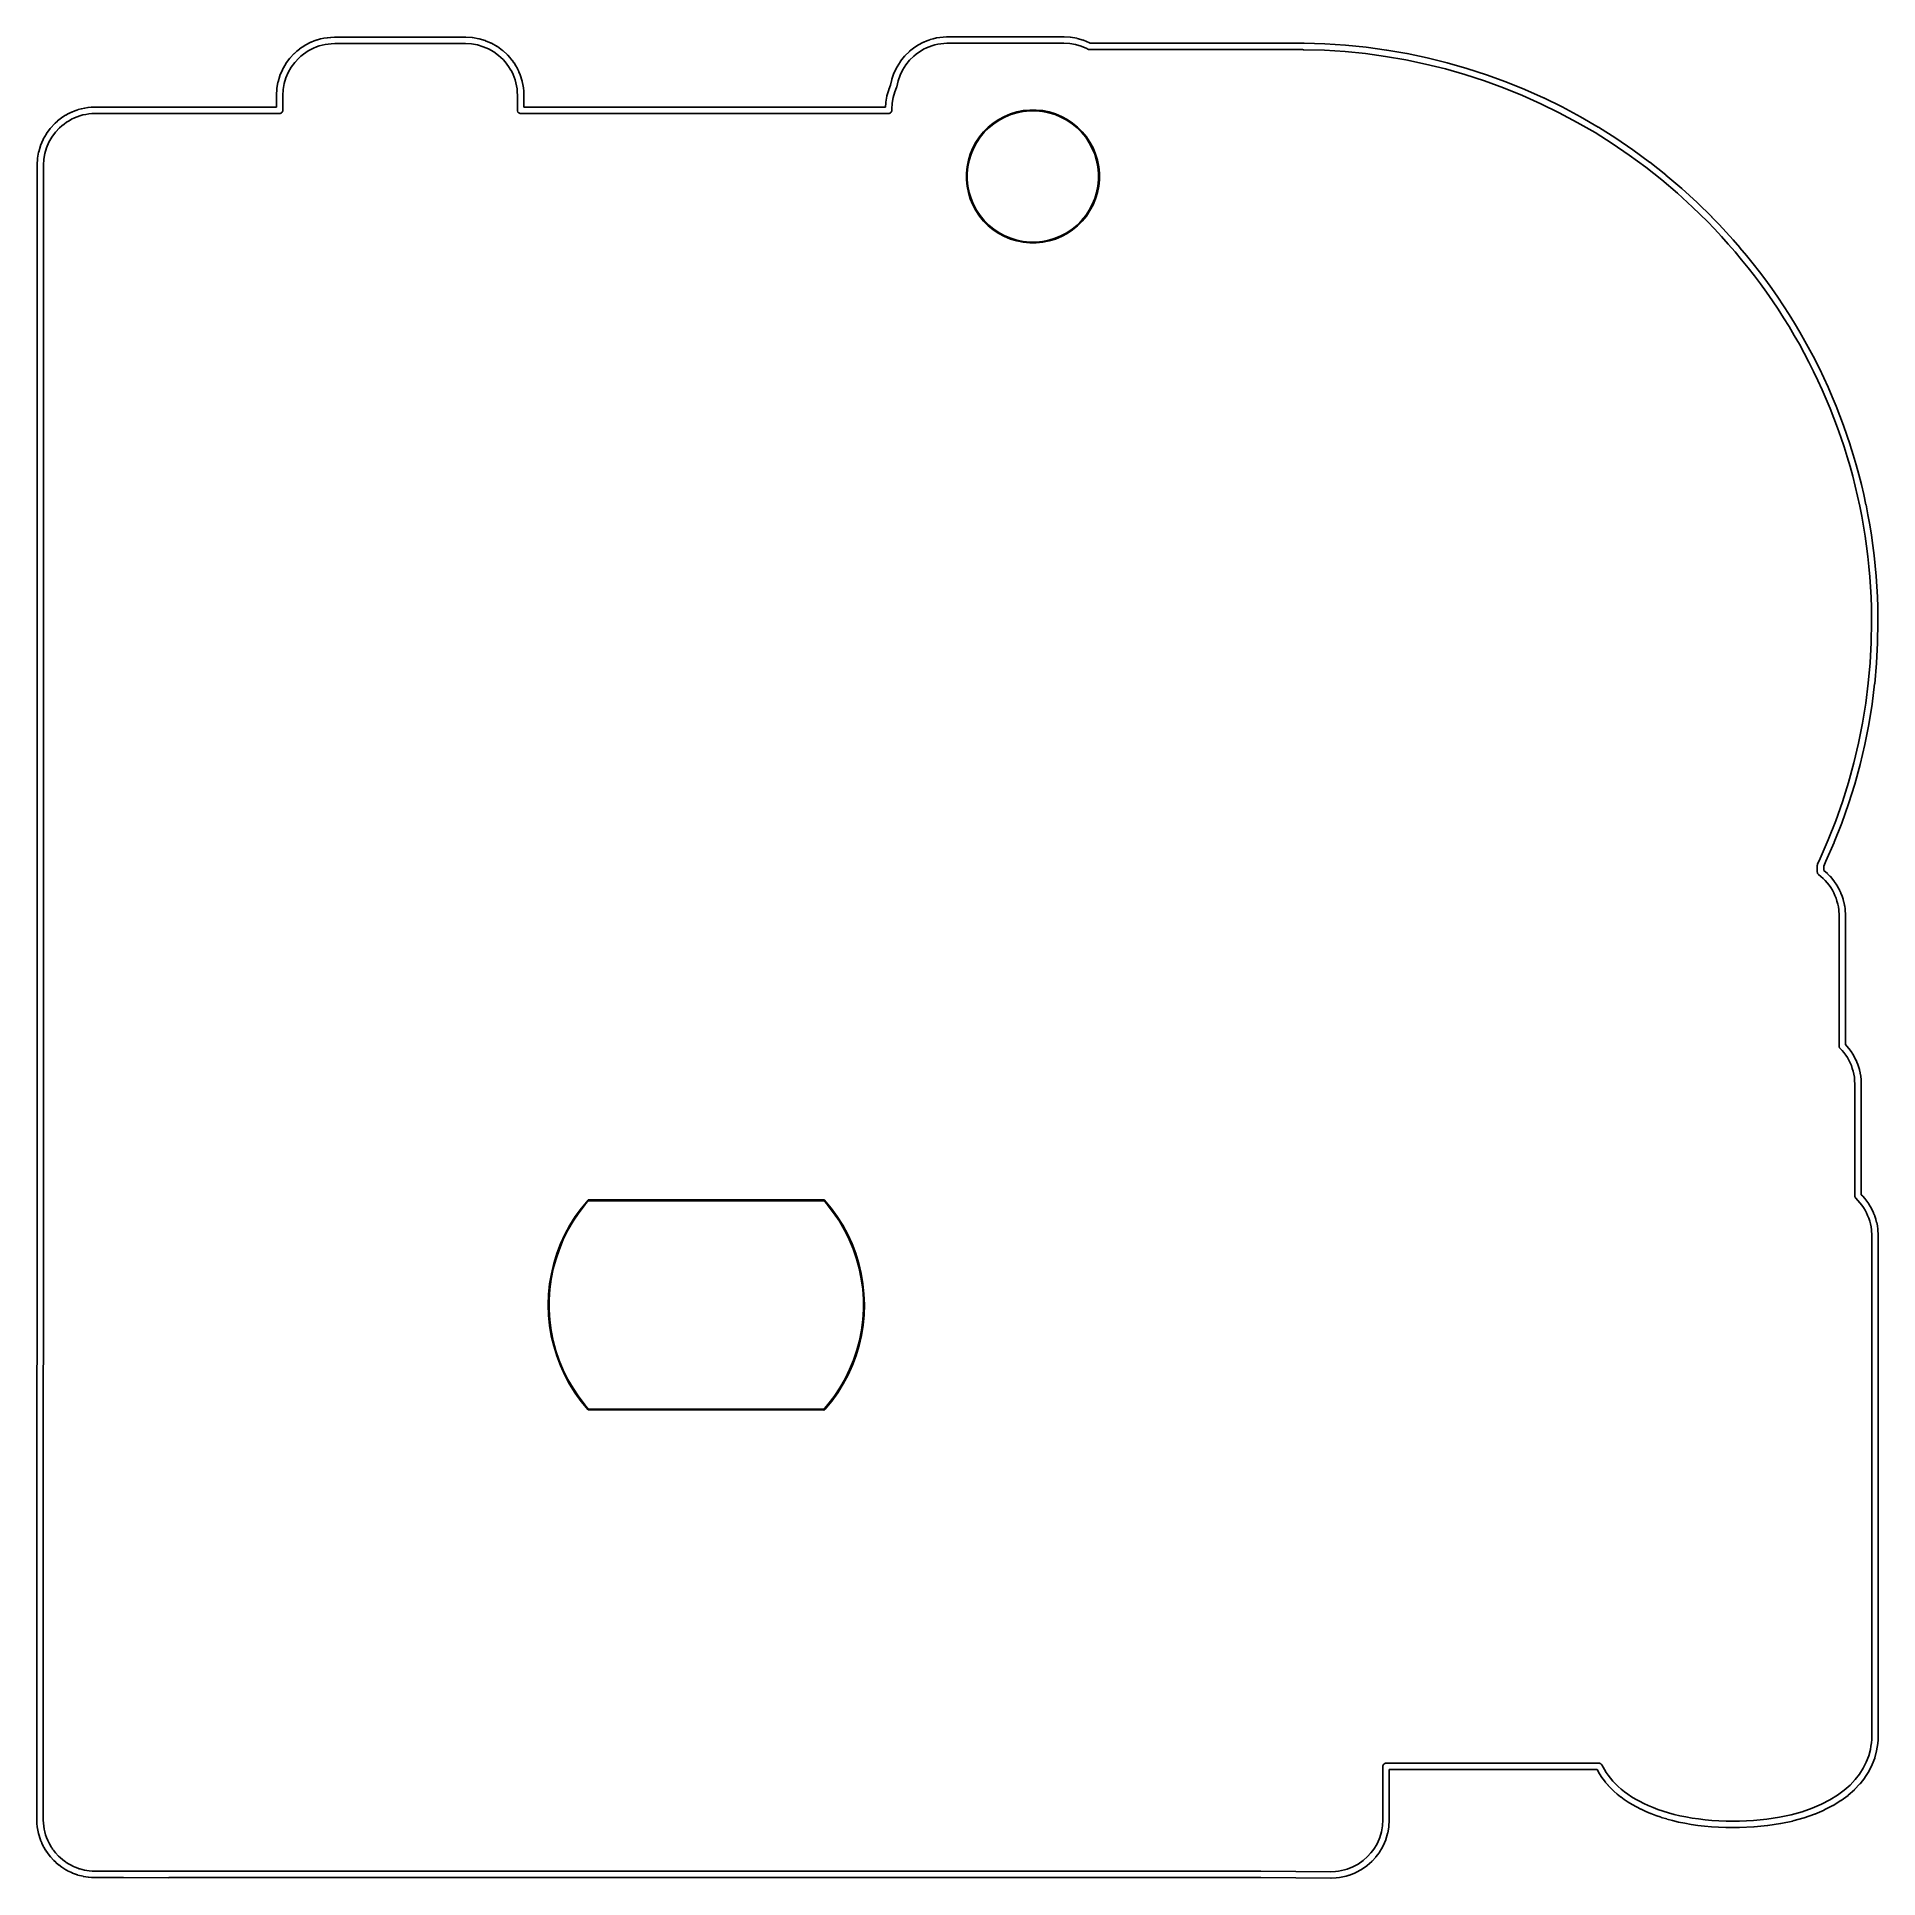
# Model space of a CAD drawing. Extents: x 4.2 to 8.15, y -5.72 to -1.77.
import ezdxf

# ---------------------------------------------------------------- set-up
doc = ezdxf.new("R2010")
doc.units = 0
doc.header["$MEASUREMENT"] = 0
doc.layers.add('BLACK', color=7, linetype='CONTINUOUS')

msp = doc.modelspace()

# ---------------------------------------------------------------- linework, layer by layer
at = {"layer": 'BLACK', "linetype": 'CONTINUOUS'}
for p, q in [((4.7966, -1.78), (4.803, -1.7778)), ((4.803, -1.7778), (4.8032, -1.7778)), ((4.8032, -1.7778), (4.8034, -1.7777)), ((4.8034, -1.7777), (4.81, -1.7759)), ((4.81, -1.7759), (4.8102, -1.7758)), ((4.8102, -1.7758), (4.8104, -1.7758)), ((4.8104, -1.7758), (4.8171, -1.7743)), ((4.8171, -1.7743), (4.8173, -1.7743)), ((4.8173, -1.7743), (4.8175, -1.7742)), ((4.8175, -1.7742), (4.8243, -1.7732)), ((4.8243, -1.7732), (4.8245, -1.7731)), ((4.8245, -1.7731), (4.8247, -1.7731)), ((4.8247, -1.7731), (4.8315, -1.7724)), ((4.8315, -1.7724), (4.8318, -1.7724)), ((4.8318, -1.7724), (4.832, -1.7724)), ((4.832, -1.7724), (4.8402, -1.7721)), ((4.8402, -1.7721), (4.8403, -1.7721)), ((4.8403, -1.7721), (4.8405, -1.7721)), ((4.8405, -1.7721), (5.1214, -1.7721)), ((5.1214, -1.7721), (5.1216, -1.7721)), ((5.1216, -1.7721), (5.1218, -1.7721)), ((5.1218, -1.7721), (5.1354, -1.7729)), ((5.1354, -1.7729), (5.1358, -1.773)), ((5.1358, -1.773), (5.1362, -1.773)), ((5.1362, -1.773), (5.1495, -1.7753)), ((5.1495, -1.7753), (5.1499, -1.7754)), ((5.1499, -1.7754), (5.1503, -1.7755)), ((5.1503, -1.7755), (5.1633, -1.7793)), ((6.111, -1.7798), (6.1174, -1.7775)), ((6.1174, -1.7775), (6.1176, -1.7774)), ((6.1176, -1.7774), (6.1178, -1.7773)), ((6.1178, -1.7773), (6.1244, -1.7754)), ((6.1244, -1.7754), (6.1246, -1.7754)), ((6.1246, -1.7754), (6.1248, -1.7753)), ((6.1248, -1.7753), (6.1314, -1.7738)), ((6.1314, -1.7738), (6.1316, -1.7738)), ((6.1316, -1.7738), (6.1318, -1.7737)), ((6.1318, -1.7737), (6.1386, -1.7725)), ((6.1386, -1.7725), (6.1388, -1.7725)), ((6.1388, -1.7725), (6.139, -1.7725)), ((6.139, -1.7725), (6.1458, -1.7717)), ((6.1458, -1.7717), (6.146, -1.7717)), ((6.146, -1.7717), (6.1462, -1.7717)), ((6.1462, -1.7717), (6.1532, -1.7713)), ((6.1532, -1.7713), (6.1533, -1.7713)), ((6.1533, -1.7713), (6.1534, -1.7713)), ((6.1534, -1.7713), (6.1563, -1.7713)), ((6.1563, -1.7713), (6.1564, -1.7713)), ((6.1564, -1.7713), (6.1564, -1.7713)), ((6.1564, -1.7713), (6.4049, -1.7713)), ((6.4049, -1.7713), (6.4051, -1.7713)), ((6.4051, -1.7713), (6.4053, -1.7713)), ((6.4053, -1.7713), (6.4187, -1.7721)), ((6.4187, -1.7721), (6.419, -1.7721)), ((6.419, -1.7721), (6.4194, -1.7722)), ((6.4194, -1.7722), (6.4327, -1.7745)), ((6.4327, -1.7745), (6.4331, -1.7746)), ((6.4331, -1.7746), (6.4335, -1.7746)), ((6.4335, -1.7746), (6.4464, -1.7785)), ((4.744, -1.8175), (4.7443, -1.8172)), ((4.7443, -1.8172), (4.7535, -1.8072)), ((4.7535, -1.8072), (4.7538, -1.807)), ((4.7538, -1.807), (4.754, -1.8068)), ((4.754, -1.8068), (4.759, -1.8022)), ((4.7634, -1.8168), (4.7546, -1.8263)), ((4.759, -1.8022), (4.7592, -1.8021)), ((4.7592, -1.8021), (4.7593, -1.802)), ((4.7593, -1.802), (4.7647, -1.7977)), ((4.7681, -1.8126), (4.7634, -1.8168)), ((4.7647, -1.7977), (4.7648, -1.7976)), ((4.7648, -1.7976), (4.765, -1.7974)), ((4.765, -1.7974), (4.7705, -1.7934)), ((4.7732, -1.8085), (4.7681, -1.8126)), ((4.7705, -1.7934), (4.7707, -1.7933)), ((4.7707, -1.7933), (4.7709, -1.7932)), ((4.7709, -1.7932), (4.7767, -1.7896)), ((4.7784, -1.8048), (4.7732, -1.8085)), ((4.7767, -1.7896), (4.7768, -1.7895)), ((4.7768, -1.7895), (4.777, -1.7894)), ((4.777, -1.7894), (4.783, -1.7861)), ((4.7838, -1.8013), (4.7784, -1.8048)), ((4.783, -1.7861), (4.7832, -1.786)), ((4.7832, -1.786), (4.7833, -1.7859)), ((4.7833, -1.7859), (4.7895, -1.7829)), ((4.7895, -1.7982), (4.7838, -1.8013)), ((4.7895, -1.7829), (4.7897, -1.7828)), ((4.7953, -1.7954), (4.7895, -1.7982)), ((4.7897, -1.7828), (4.7899, -1.7828)), ((4.7899, -1.7828), (4.7962, -1.7802)), ((4.8012, -1.793), (4.7953, -1.7954)), ((4.7962, -1.7802), (4.7964, -1.7801)), ((4.7964, -1.7801), (4.7966, -1.78)), ((4.8073, -1.7909), (4.8012, -1.793)), ((4.8135, -1.7892), (4.8073, -1.7909)), ((4.8198, -1.7878), (4.8135, -1.7892)), ((4.8262, -1.7868), (4.8198, -1.7878)), ((4.8327, -1.7862), (4.8262, -1.7868)), ((4.8406, -1.7859), (4.8327, -1.7862)), ((5.1212, -1.7859), (4.8406, -1.7859)), ((5.1342, -1.7866), (5.1212, -1.7859)), ((5.1468, -1.7888), (5.1342, -1.7866)), ((5.159, -1.7924), (5.1468, -1.7888)), ((5.1707, -1.7974), (5.159, -1.7924)), ((5.1633, -1.7793), (5.1636, -1.7794)), ((5.1636, -1.7794), (5.164, -1.7796)), ((5.164, -1.7796), (5.1764, -1.7848)), ((5.1818, -1.8037), (5.1707, -1.7974)), ((5.1764, -1.7848), (5.1768, -1.785)), ((5.1768, -1.785), (5.1772, -1.7852)), ((5.1772, -1.7852), (5.1889, -1.7919)), ((5.1921, -1.8112), (5.1818, -1.8037)), ((5.1889, -1.7919), (5.1893, -1.7921)), ((5.1893, -1.7921), (5.1896, -1.7923)), ((5.1896, -1.7923), (5.2006, -1.8003)), ((5.2016, -1.82), (5.1921, -1.8112)), ((5.2006, -1.8003), (5.2009, -1.8006)), ((5.2009, -1.8006), (5.2012, -1.8008)), ((5.2012, -1.8008), (5.2112, -1.8101)), ((5.2112, -1.8101), (5.2114, -1.8103)), ((5.2114, -1.8103), (5.2116, -1.8105)), ((5.2116, -1.8105), (5.2162, -1.8156)), ((5.2162, -1.8156), (5.2164, -1.8157)), ((5.2164, -1.8157), (5.2165, -1.8159)), ((5.2165, -1.8159), (5.2208, -1.8212)), ((6.0548, -1.8234), (6.0633, -1.8128)), ((6.0633, -1.8128), (6.0636, -1.8125)), ((6.0636, -1.8125), (6.0638, -1.8122)), ((6.0638, -1.8122), (6.0736, -1.8026)), ((6.0736, -1.8026), (6.0738, -1.8024)), ((6.0738, -1.8024), (6.074, -1.8022)), ((6.083, -1.8126), (6.0738, -1.8217)), ((6.074, -1.8022), (6.0793, -1.7978)), ((6.0793, -1.7978), (6.0794, -1.7977)), ((6.0794, -1.7977), (6.0796, -1.7976)), ((6.0796, -1.7976), (6.0851, -1.7935)), ((6.0879, -1.8086), (6.083, -1.8126)), ((6.0851, -1.7935), (6.0853, -1.7934)), ((6.0853, -1.7934), (6.0854, -1.7933)), ((6.0854, -1.7933), (6.0912, -1.7896)), ((6.0931, -1.8047), (6.0879, -1.8086)), ((6.0912, -1.7896), (6.0914, -1.7895)), ((6.0914, -1.7895), (6.0915, -1.7894)), ((6.0915, -1.7894), (6.0975, -1.786)), ((6.0985, -1.8012), (6.0931, -1.8047)), ((6.0975, -1.786), (6.0977, -1.7859)), ((6.0977, -1.7859), (6.0978, -1.7858)), ((6.0978, -1.7858), (6.1039, -1.7828)), ((6.1041, -1.798), (6.0985, -1.8012)), ((6.1039, -1.7828), (6.1041, -1.7827)), ((6.1041, -1.7827), (6.1043, -1.7826)), ((6.1099, -1.7952), (6.1041, -1.798)), ((6.1043, -1.7826), (6.1106, -1.7799)), ((6.1158, -1.7927), (6.1099, -1.7952)), ((6.1106, -1.7799), (6.1108, -1.7799)), ((6.1108, -1.7799), (6.111, -1.7798)), ((6.1219, -1.7905), (6.1158, -1.7927)), ((6.1281, -1.7887), (6.1219, -1.7905)), ((6.1343, -1.7872), (6.1281, -1.7887)), ((6.1407, -1.7862), (6.1343, -1.7872)), ((6.1472, -1.7854), (6.1407, -1.7862)), ((6.1537, -1.7851), (6.1472, -1.7854)), ((6.1564, -1.7851), (6.1537, -1.7851)), ((6.4047, -1.7851), (6.1564, -1.7851)), ((6.4175, -1.7858), (6.4047, -1.7851)), ((6.4299, -1.788), (6.4175, -1.7858)), ((6.4421, -1.7916), (6.4299, -1.788)), ((6.4541, -1.7966), (6.4421, -1.7916)), ((6.4464, -1.7785), (6.4468, -1.7786)), ((6.4468, -1.7786), (6.4472, -1.7787)), ((6.4472, -1.7787), (6.4597, -1.784)), ((6.4566, -1.7979), (6.4541, -1.7966)), ((6.4579, -1.7984), (6.4566, -1.7979)), ((6.4581, -1.7984), (6.4579, -1.7984)), ((6.4584, -1.7985), (6.4581, -1.7984)), ((6.4597, -1.7987), (6.4584, -1.7985)), ((6.4597, -1.784), (6.4599, -1.7842)), ((6.9167, -1.7987), (6.4597, -1.7987)), ((6.4599, -1.7842), (6.4601, -1.7842)), ((6.4601, -1.7842), (6.4614, -1.7849)), ((6.4614, -1.7849), (6.9169, -1.7849)), ((6.9194, -1.7989), (6.9167, -1.7987)), ((6.9169, -1.7849), (6.9172, -1.7849)), ((6.9172, -1.7849), (6.9175, -1.7849)), ((6.9175, -1.7849), (6.9206, -1.7852)), ((6.9196, -1.7989), (6.9194, -1.7989)), ((6.9199, -1.7989), (6.9196, -1.7989)), ((6.9202, -1.799), (6.9199, -1.7989)), ((6.9644, -1.8002), (6.9202, -1.799)), ((6.9206, -1.7852), (6.9207, -1.7852)), ((6.9207, -1.7852), (6.9208, -1.7852)), ((6.9208, -1.7852), (6.9209, -1.7852)), ((6.9209, -1.7852), (6.965, -1.7864)), ((7.0083, -1.803), (6.9644, -1.8002)), ((6.965, -1.7864), (6.9651, -1.7865)), ((6.9651, -1.7865), (6.9652, -1.7865)), ((6.9652, -1.7865), (7.0093, -1.7893)), ((7.052, -1.8074), (7.0083, -1.803)), ((7.0093, -1.7893), (7.0095, -1.7893)), ((7.0095, -1.7893), (7.0096, -1.7893)), ((7.0096, -1.7893), (7.0535, -1.7937)), ((7.0954, -1.8133), (7.052, -1.8074)), ((7.0535, -1.7937), (7.0536, -1.7937)), ((7.0536, -1.7937), (7.0537, -1.7937)), ((7.0537, -1.7937), (7.0974, -1.7996)), ((7.1385, -1.8207), (7.0954, -1.8133)), ((7.0974, -1.7996), (7.0975, -1.7997)), ((7.0975, -1.7997), (7.0976, -1.7997)), ((7.0976, -1.7997), (7.1409, -1.8071)), ((7.1409, -1.8071), (7.1411, -1.8072)), ((7.1411, -1.8072), (7.1412, -1.8072)), ((7.1412, -1.8072), (7.1842, -1.8162)), ((7.1842, -1.8162), (7.1843, -1.8162)), ((7.1843, -1.8162), (7.1844, -1.8162)), ((7.1844, -1.8162), (7.2271, -1.8268)), ((4.7189, -1.868), (4.7227, -1.8551)), ((4.7227, -1.8551), (4.7228, -1.8547)), ((4.7228, -1.8547), (4.723, -1.8543)), ((4.723, -1.8543), (4.7282, -1.8419)), ((4.7282, -1.8419), (4.7284, -1.8416)), ((4.7284, -1.8416), (4.7286, -1.8412)), ((4.7286, -1.8412), (4.7353, -1.8295)), ((4.7353, -1.8295), (4.7355, -1.8291)), ((4.7355, -1.8291), (4.7357, -1.8288)), ((4.7357, -1.8288), (4.7438, -1.8178)), ((4.7408, -1.8477), (4.7358, -1.8594)), ((4.7471, -1.8366), (4.7408, -1.8477)), ((4.7438, -1.8178), (4.744, -1.8175)), ((4.7546, -1.8263), (4.7471, -1.8366)), ((5.2059, -1.8247), (5.2016, -1.82)), ((5.21, -1.8297), (5.2059, -1.8247)), ((5.2137, -1.8349), (5.21, -1.8297)), ((5.2172, -1.8404), (5.2137, -1.8349)), ((5.2203, -1.846), (5.2172, -1.8404)), ((5.2231, -1.8518), (5.2203, -1.846)), ((5.2208, -1.8212), (5.2209, -1.8214)), ((5.2209, -1.8214), (5.221, -1.8215)), ((5.221, -1.8215), (5.225, -1.8271)), ((5.2255, -1.8577), (5.2231, -1.8518)), ((5.225, -1.8271), (5.2251, -1.8272)), ((5.2251, -1.8272), (5.2252, -1.8274)), ((5.2252, -1.8274), (5.2289, -1.8332)), ((5.2289, -1.8332), (5.229, -1.8333)), ((5.229, -1.8333), (5.2291, -1.8335)), ((5.2291, -1.8335), (5.2324, -1.8395)), ((5.2324, -1.8395), (5.2325, -1.8397)), ((5.2325, -1.8397), (5.2326, -1.8398)), ((5.2326, -1.8398), (5.2356, -1.846)), ((5.2356, -1.846), (5.2356, -1.8462)), ((5.2356, -1.8462), (5.2357, -1.8464)), ((5.2357, -1.8464), (5.2383, -1.8527)), ((5.2383, -1.8527), (5.2384, -1.8528)), ((5.2384, -1.8528), (5.2385, -1.853)), ((5.2385, -1.853), (5.2407, -1.8595)), ((6.0361, -1.8618), (6.0405, -1.8491)), ((6.0405, -1.8491), (6.0407, -1.8487)), ((6.0407, -1.8487), (6.0408, -1.8483)), ((6.0408, -1.8483), (6.0467, -1.8362)), ((6.0467, -1.8362), (6.0469, -1.8358)), ((6.0469, -1.8358), (6.0471, -1.8355)), ((6.0471, -1.8355), (6.0543, -1.824)), ((6.0534, -1.8539), (6.0493, -1.8659)), ((6.0589, -1.8425), (6.0534, -1.8539)), ((6.0543, -1.824), (6.0545, -1.8237)), ((6.0545, -1.8237), (6.0548, -1.8234)), ((6.0657, -1.8317), (6.0589, -1.8425)), ((6.0738, -1.8217), (6.0657, -1.8317)), ((7.1812, -1.8296), (7.1385, -1.8207)), ((7.2236, -1.8401), (7.1812, -1.8296)), ((7.2656, -1.8521), (7.2236, -1.8401)), ((7.2271, -1.8268), (7.2272, -1.8268)), ((7.2272, -1.8268), (7.2273, -1.8268)), ((7.2273, -1.8268), (7.2695, -1.8389)), ((7.3072, -1.8655), (7.2656, -1.8521)), ((7.2695, -1.8389), (7.2696, -1.8389)), ((7.2696, -1.8389), (7.2698, -1.8389)), ((7.2698, -1.8389), (7.3115, -1.8525)), ((7.3115, -1.8525), (7.3117, -1.8525)), ((7.3117, -1.8525), (7.3118, -1.8526)), ((7.3118, -1.8526), (7.3531, -1.8676)), ((4.7155, -1.8964), (4.7163, -1.8828)), ((4.7163, -1.8828), (4.7164, -1.8824)), ((4.7164, -1.8821), (4.7187, -1.8688)), ((4.7164, -1.8824), (4.7164, -1.8821)), ((4.7187, -1.8688), (4.7188, -1.8684)), ((4.7188, -1.8684), (4.7189, -1.868)), ((4.73, -1.884), (4.7293, -1.897)), ((4.7322, -1.8715), (4.73, -1.884)), ((4.7358, -1.8594), (4.7322, -1.8715)), ((5.2276, -1.8638), (5.2255, -1.8577)), ((5.2293, -1.87), (5.2276, -1.8638)), ((5.2307, -1.8763), (5.2293, -1.87)), ((5.2317, -1.8826), (5.2307, -1.8763)), ((5.2323, -1.889), (5.2317, -1.8826)), ((5.2326, -1.8969), (5.2323, -1.889)), ((5.2407, -1.8595), (5.2407, -1.8597)), ((5.2407, -1.8597), (5.2408, -1.8599)), ((5.2408, -1.8599), (5.2426, -1.8664)), ((5.2426, -1.8664), (5.2427, -1.8666)), ((5.2427, -1.8666), (5.2427, -1.8668)), ((5.2427, -1.8668), (5.2442, -1.8735)), ((5.2442, -1.8735), (5.2442, -1.8737)), ((5.2442, -1.8737), (5.2443, -1.8739)), ((5.2443, -1.8739), (5.2453, -1.8806)), ((5.2453, -1.8806), (5.2453, -1.8808)), ((5.2453, -1.8808), (5.2454, -1.881)), ((5.2454, -1.881), (5.2461, -1.8879)), ((5.2461, -1.8879), (5.2461, -1.8881)), ((5.2461, -1.8881), (5.2461, -1.8883)), ((5.2461, -1.8883), (5.2464, -1.8965)), ((6.0254, -1.8978), (6.0292, -1.8849)), ((6.0292, -1.8849), (6.0293, -1.8845)), ((6.0293, -1.8845), (6.0294, -1.8842)), ((6.0294, -1.8842), (6.0331, -1.8751)), ((6.0331, -1.8751), (6.0359, -1.8626)), ((6.0359, -1.8626), (6.036, -1.8622)), ((6.036, -1.8622), (6.0361, -1.8618)), ((6.0423, -1.8891), (6.0387, -1.9013)), ((6.0461, -1.8798), (6.0423, -1.8891)), ((6.0463, -1.8792), (6.0461, -1.8798)), ((6.0465, -1.8787), (6.0463, -1.8792)), ((6.0493, -1.8659), (6.0465, -1.8787)), ((7.3482, -1.8805), (7.3072, -1.8655)), ((7.3887, -1.8969), (7.3482, -1.8805)), ((7.3531, -1.8676), (7.3532, -1.8676)), ((7.3532, -1.8676), (7.3533, -1.8677)), ((7.3533, -1.8677), (7.394, -1.8842)), ((7.394, -1.8842), (7.3941, -1.8842)), ((7.3941, -1.8842), (7.3943, -1.8843)), ((7.3943, -1.8843), (7.4344, -1.9022)), ((4.2695, -1.9359), (4.2697, -1.9358)), ((4.2697, -1.9358), (4.2699, -1.9357)), ((4.2699, -1.9357), (4.2761, -1.9328)), ((4.2761, -1.9328), (4.2763, -1.9327)), ((4.2763, -1.9327), (4.2765, -1.9326)), ((4.2765, -1.9326), (4.2828, -1.93)), ((4.2828, -1.93), (4.283, -1.93)), ((4.283, -1.93), (4.2831, -1.9299)), ((4.2831, -1.9299), (4.2896, -1.9277)), ((4.2896, -1.9277), (4.2898, -1.9276)), ((4.2898, -1.9276), (4.29, -1.9275)), ((4.29, -1.9275), (4.2966, -1.9257)), ((4.2966, -1.9257), (4.2968, -1.9257)), ((4.2968, -1.9257), (4.297, -1.9256)), ((4.297, -1.9256), (4.3037, -1.9241)), ((4.3037, -1.9241), (4.3039, -1.9241)), ((4.3039, -1.9241), (4.3041, -1.9241)), ((4.3041, -1.9241), (4.3108, -1.923)), ((4.3108, -1.923), (4.311, -1.923)), ((4.311, -1.923), (4.3112, -1.923)), ((4.3112, -1.923), (4.3181, -1.9223)), ((4.3181, -1.9223), (4.3183, -1.9223)), ((4.3183, -1.9223), (4.3186, -1.9223)), ((4.3186, -1.9223), (4.3268, -1.922)), ((4.3271, -1.9358), (4.3192, -1.936)), ((4.3268, -1.922), (4.3269, -1.922)), ((4.3269, -1.922), (4.327, -1.922)), ((4.327, -1.922), (4.7155, -1.922)), ((4.7224, -1.9358), (4.3271, -1.9358)), ((4.7155, -1.8966), (4.7155, -1.8964)), ((4.7155, -1.8968), (4.7155, -1.8966)), ((4.7155, -1.922), (4.7155, -1.8968)), ((4.7237, -1.9356), (4.7224, -1.9358)), ((4.7262, -1.9346), (4.7237, -1.9356)), ((4.7281, -1.9327), (4.7262, -1.9346)), ((4.7292, -1.9302), (4.7281, -1.9327)), ((4.7293, -1.9289), (4.7292, -1.9302)), ((4.7293, -1.897), (4.7293, -1.9289)), ((5.2326, -1.9289), (5.2326, -1.8969)), ((5.2327, -1.9302), (5.2326, -1.9289)), ((5.2337, -1.9327), (5.2327, -1.9302)), ((5.2357, -1.9346), (5.2337, -1.9327)), ((5.2381, -1.9356), (5.2357, -1.9346)), ((5.2395, -1.9358), (5.2381, -1.9356)), ((6.0289, -1.9358), (5.2395, -1.9358)), ((5.2464, -1.8965), (5.2464, -1.8967)), ((5.2464, -1.8967), (5.2464, -1.8968)), ((5.2464, -1.8968), (5.2464, -1.922)), ((5.2464, -1.922), (6.0223, -1.922)), ((6.0223, -1.922), (6.0228, -1.9126)), ((6.0228, -1.9126), (6.0229, -1.9122)), ((6.0229, -1.9118), (6.0252, -1.8985)), ((6.0229, -1.9122), (6.0229, -1.9118)), ((6.0252, -1.8985), (6.0253, -1.8982)), ((6.0253, -1.8982), (6.0254, -1.8978)), ((6.0302, -1.9356), (6.0289, -1.9358)), ((6.0327, -1.9346), (6.0302, -1.9356)), ((6.0346, -1.9327), (6.0327, -1.9346)), ((6.0357, -1.9302), (6.0346, -1.9327)), ((6.0358, -1.9289), (6.0357, -1.9302)), ((6.0365, -1.9138), (6.0358, -1.9267)), ((6.0358, -1.9267), (6.0358, -1.9289)), ((6.0387, -1.9013), (6.0365, -1.9138)), ((6.2905, -1.9365), (6.3039, -1.9324)), ((6.3043, -1.9342), (6.2911, -1.9382)), ((6.3039, -1.9324), (6.3176, -1.9297)), ((6.3179, -1.9315), (6.3043, -1.9342)), ((6.3176, -1.9297), (6.3316, -1.9283)), ((6.3317, -1.9301), (6.3179, -1.9315)), ((6.3316, -1.9283), (6.3456, -1.9283)), ((6.3455, -1.9301), (6.3317, -1.9301)), ((6.3593, -1.9315), (6.3455, -1.9301)), ((6.3456, -1.9283), (6.3595, -1.9297)), ((6.3728, -1.9342), (6.3593, -1.9315)), ((6.3595, -1.9297), (6.3733, -1.9324)), ((6.3861, -1.9382), (6.3728, -1.9342)), ((6.3733, -1.9324), (6.3867, -1.9365)), ((7.4287, -1.9148), (7.3887, -1.8969)), ((7.468, -1.9341), (7.4287, -1.9148)), ((7.4344, -1.9022), (7.4345, -1.9023)), ((7.4345, -1.9023), (7.4346, -1.9023)), ((7.4346, -1.9023), (7.4742, -1.9217)), ((7.5066, -1.9548), (7.468, -1.9341)), ((7.4742, -1.9217), (7.4743, -1.9218)), ((7.4743, -1.9218), (7.4744, -1.9218)), ((7.4744, -1.9218), (7.5133, -1.9427)), ((4.2223, -1.9786), (4.2303, -1.9677)), ((4.2303, -1.9677), (4.2306, -1.9674)), ((4.2306, -1.9674), (4.2308, -1.967)), ((4.2308, -1.967), (4.2401, -1.9571)), ((4.2401, -1.9571), (4.2403, -1.9569)), ((4.2403, -1.9569), (4.2405, -1.9566)), ((4.2405, -1.9566), (4.2456, -1.9521)), ((4.25, -1.9667), (4.2412, -1.9761)), ((4.2456, -1.9521), (4.2457, -1.9519)), ((4.2457, -1.9519), (4.2459, -1.9518)), ((4.2459, -1.9518), (4.2512, -1.9475)), ((4.2547, -1.9624), (4.25, -1.9667)), ((4.2512, -1.9475), (4.2514, -1.9474)), ((4.2514, -1.9474), (4.2515, -1.9473)), ((4.2515, -1.9473), (4.2571, -1.9433)), ((4.2597, -1.9584), (4.2547, -1.9624)), ((4.2571, -1.9433), (4.2573, -1.9432)), ((4.2573, -1.9432), (4.2574, -1.9431)), ((4.2574, -1.9431), (4.2632, -1.9394)), ((4.2649, -1.9546), (4.2597, -1.9584)), ((4.2632, -1.9394), (4.2634, -1.9393)), ((4.2634, -1.9393), (4.2636, -1.9392)), ((4.2636, -1.9392), (4.2695, -1.9359)), ((4.2704, -1.9512), (4.2649, -1.9546)), ((4.276, -1.9481), (4.2704, -1.9512)), ((4.2819, -1.9453), (4.276, -1.9481)), ((4.2878, -1.9428), (4.2819, -1.9453)), ((4.2939, -1.9408), (4.2878, -1.9428)), ((4.3001, -1.939), (4.2939, -1.9408)), ((4.3064, -1.9377), (4.3001, -1.939)), ((4.3128, -1.9367), (4.3064, -1.9377)), ((4.3192, -1.936), (4.3128, -1.9367)), ((6.224, -1.9858), (6.2328, -1.975)), ((6.2328, -1.975), (6.2427, -1.9651)), ((6.2439, -1.9665), (6.2342, -1.9762)), ((6.2427, -1.9651), (6.2536, -1.9562)), ((6.2546, -1.9577), (6.2439, -1.9665)), ((6.2536, -1.9562), (6.2652, -1.9485)), ((6.2661, -1.95), (6.2546, -1.9577)), ((6.2652, -1.9485), (6.2776, -1.9419)), ((6.2783, -1.9435), (6.2661, -1.95)), ((6.2776, -1.9419), (6.2905, -1.9365)), ((6.2911, -1.9382), (6.2783, -1.9435)), ((6.3988, -1.9435), (6.3861, -1.9382)), ((6.3867, -1.9365), (6.3996, -1.9419)), ((6.411, -1.95), (6.3988, -1.9435)), ((6.3996, -1.9419), (6.412, -1.9485)), ((6.4225, -1.9577), (6.411, -1.95)), ((6.412, -1.9485), (6.4236, -1.9562)), ((6.4332, -1.9665), (6.4225, -1.9577)), ((6.4236, -1.9562), (6.4344, -1.9651)), ((6.443, -1.9762), (6.4332, -1.9665)), ((6.4344, -1.9651), (6.4443, -1.975)), ((6.4443, -1.975), (6.4532, -1.9858)), ((7.5446, -1.9768), (7.5066, -1.9548)), ((7.5133, -1.9427), (7.5134, -1.9427)), ((7.5134, -1.9427), (7.5135, -1.9428)), ((7.5135, -1.9428), (7.5516, -1.965)), ((7.5516, -1.965), (7.5517, -1.9651)), ((7.5517, -1.9651), (7.5518, -1.9651)), ((7.5518, -1.9651), (7.5892, -1.9887)), ((4.2054, -2.0178), (4.2092, -2.0049)), ((4.2092, -2.0049), (4.2094, -2.0045)), ((4.2094, -2.0045), (4.2095, -2.0041)), ((4.2095, -2.0041), (4.2148, -1.9917)), ((4.2148, -1.9917), (4.215, -1.9914)), ((4.215, -1.9914), (4.2151, -1.991)), ((4.2151, -1.991), (4.2218, -1.9793)), ((4.2223, -2.0092), (4.2187, -2.0213)), ((4.2218, -1.9793), (4.2221, -1.9789)), ((4.2221, -1.9789), (4.2223, -1.9786)), ((4.2273, -1.9975), (4.2223, -2.0092)), ((4.2336, -1.9864), (4.2273, -1.9975)), ((4.2412, -1.9761), (4.2336, -1.9864)), ((6.2042, -2.0228), (6.2096, -2.0098)), ((6.2112, -2.0106), (6.2059, -2.0234)), ((6.2096, -2.0098), (6.2162, -1.9975)), ((6.2177, -1.9984), (6.2112, -2.0106)), ((6.2162, -1.9975), (6.224, -1.9858)), ((6.2254, -1.9869), (6.2177, -1.9984)), ((6.2342, -1.9762), (6.2254, -1.9869)), ((6.4518, -1.9869), (6.443, -1.9762)), ((6.4595, -1.9984), (6.4518, -1.9869)), ((6.4532, -1.9858), (6.461, -1.9975)), ((6.466, -2.0106), (6.4595, -1.9984)), ((6.461, -1.9975), (6.4676, -2.0098)), ((6.4713, -2.0234), (6.466, -2.0106)), ((6.4676, -2.0098), (6.473, -2.0228)), ((7.5817, -2.0003), (7.5446, -1.9768)), ((7.618, -2.025), (7.5817, -2.0003)), ((7.5892, -1.9887), (7.5893, -1.9888)), ((7.5893, -1.9888), (7.5894, -1.9888)), ((7.5894, -1.9888), (7.6259, -2.0137)), ((7.6259, -2.0137), (7.626, -2.0138)), ((7.626, -2.0138), (7.6261, -2.0139)), ((7.6261, -2.0139), (7.6617, -2.0401)), ((4.2018, -3.8701), (4.202, -2.0465)), ((4.202, -2.0465), (4.2021, -2.0463)), ((4.2021, -2.0461), (4.2028, -2.0326)), ((4.2021, -2.0463), (4.2021, -2.0461)), ((4.2028, -2.0326), (4.2029, -2.0322)), ((4.2029, -2.0318), (4.2052, -2.0185)), ((4.2029, -2.0322), (4.2029, -2.0318)), ((4.2052, -2.0185), (4.2053, -2.0181)), ((4.2053, -2.0181), (4.2054, -2.0178)), ((4.2158, -2.0467), (4.2156, -3.8701)), ((4.2166, -2.0338), (4.2158, -2.0467)), ((4.2187, -2.0213), (4.2166, -2.0338)), ((6.196, -2.0639), (6.1974, -2.0499)), ((6.1974, -2.0499), (6.2001, -2.0362)), ((6.1992, -2.0502), (6.1978, -2.064)), ((6.2019, -2.0366), (6.1992, -2.0502)), ((6.2001, -2.0362), (6.2042, -2.0228)), ((6.2059, -2.0234), (6.2019, -2.0366)), ((6.4753, -2.0366), (6.4713, -2.0234)), ((6.473, -2.0228), (6.477, -2.0362)), ((6.478, -2.0502), (6.4753, -2.0366)), ((6.477, -2.0362), (6.4798, -2.0499)), ((6.4793, -2.064), (6.478, -2.0502)), ((6.4798, -2.0499), (6.4811, -2.0639)), ((7.6535, -2.0511), (7.618, -2.025)), ((7.688, -2.0784), (7.6535, -2.0511)), ((7.6617, -2.0401), (7.6618, -2.0402)), ((7.6618, -2.0402), (7.6619, -2.0402)), ((7.6619, -2.0402), (7.6967, -2.0677)), ((6.196, -2.064), (6.196, -2.0639)), ((6.196, -2.0779), (6.196, -2.064)), ((6.1974, -2.0918), (6.196, -2.0779)), ((6.2001, -2.1055), (6.1974, -2.0918)), ((6.1978, -2.064), (6.1978, -2.0778)), ((6.1978, -2.0778), (6.1992, -2.0915)), ((6.1992, -2.0915), (6.2019, -2.1051)), ((6.4753, -2.1051), (6.478, -2.0915)), ((6.4798, -2.0918), (6.477, -2.1055)), ((6.478, -2.0915), (6.4793, -2.0778)), ((6.4793, -2.0778), (6.4793, -2.064)), ((6.4811, -2.0779), (6.4798, -2.0918)), ((6.4811, -2.0639), (6.4811, -2.0779)), ((7.7216, -2.107), (7.688, -2.0784)), ((7.6967, -2.0677), (7.6967, -2.0678)), ((7.6967, -2.0678), (7.6968, -2.0679)), ((7.6968, -2.0679), (7.7306, -2.0966)), ((6.2042, -2.1189), (6.2001, -2.1055)), ((6.2019, -2.1051), (6.2059, -2.1183)), ((6.2096, -2.1319), (6.2042, -2.1189)), ((6.2059, -2.1183), (6.2112, -2.1311)), ((6.2162, -2.1442), (6.2096, -2.1319)), ((6.2112, -2.1311), (6.2177, -2.1433)), ((6.4595, -2.1433), (6.466, -2.1311)), ((6.4676, -2.1319), (6.461, -2.1442)), ((6.466, -2.1311), (6.4713, -2.1183)), ((6.473, -2.1189), (6.4676, -2.1319)), ((6.4713, -2.1183), (6.4753, -2.1051)), ((6.477, -2.1055), (6.473, -2.1189)), ((7.7541, -2.1367), (7.7216, -2.107)), ((7.7306, -2.0966), (7.7307, -2.0967)), ((7.7307, -2.0967), (7.7308, -2.0967)), ((7.7308, -2.0967), (7.7635, -2.1266)), ((7.7635, -2.1266), (7.7636, -2.1267)), ((7.7636, -2.1267), (7.7636, -2.1268)), ((7.7636, -2.1268), (7.7953, -2.1578)), ((6.224, -2.1559), (6.2162, -2.1442)), ((6.2177, -2.1433), (6.2254, -2.1548)), ((6.2328, -2.1667), (6.224, -2.1559)), ((6.2254, -2.1548), (6.2342, -2.1655)), ((6.2427, -2.1766), (6.2328, -2.1667)), ((6.2342, -2.1655), (6.2439, -2.1753)), ((6.4332, -2.1753), (6.443, -2.1655)), ((6.4443, -2.1667), (6.4344, -2.1766)), ((6.443, -2.1655), (6.4518, -2.1548)), ((6.4532, -2.1559), (6.4443, -2.1667)), ((6.4518, -2.1548), (6.4595, -2.1433)), ((6.461, -2.1442), (6.4532, -2.1559)), ((7.7856, -2.1676), (7.7541, -2.1367)), ((7.8008, -2.1835), (7.7856, -2.1676)), ((7.7953, -2.1578), (7.7953, -2.1579)), ((7.7953, -2.1579), (7.7954, -2.158)), ((7.7954, -2.158), (7.8108, -2.1739)), ((6.2536, -2.1855), (6.2427, -2.1766)), ((6.2439, -2.1753), (6.2546, -2.1841)), ((6.2652, -2.1933), (6.2536, -2.1855)), ((6.2546, -2.1841), (6.2661, -2.1917)), ((6.2776, -2.1999), (6.2652, -2.1933)), ((6.2661, -2.1917), (6.2783, -2.1983)), ((6.2905, -2.2052), (6.2776, -2.1999)), ((6.2783, -2.1983), (6.2911, -2.2035)), ((6.3039, -2.2093), (6.2905, -2.2052)), ((6.2911, -2.2035), (6.3043, -2.2076)), ((6.3176, -2.212), (6.3039, -2.2093)), ((6.3043, -2.2076), (6.3179, -2.2103)), ((6.3316, -2.2134), (6.3176, -2.212)), ((6.3179, -2.2103), (6.3317, -2.2116)), ((6.3317, -2.2116), (6.3455, -2.2116)), ((6.3455, -2.2116), (6.3593, -2.2103)), ((6.3595, -2.212), (6.3456, -2.2134)), ((6.3593, -2.2103), (6.3728, -2.2076)), ((6.3733, -2.2093), (6.3595, -2.212)), ((6.3728, -2.2076), (6.3861, -2.2035)), ((6.3867, -2.2052), (6.3733, -2.2093)), ((6.3861, -2.2035), (6.3988, -2.1983)), ((6.3996, -2.1999), (6.3867, -2.2052)), ((6.3988, -2.1983), (6.411, -2.1917)), ((6.412, -2.1933), (6.3996, -2.1999)), ((6.411, -2.1917), (6.4225, -2.1841)), ((6.4236, -2.1855), (6.412, -2.1933)), ((6.4225, -2.1841), (6.4332, -2.1753)), ((6.4344, -2.1766), (6.4236, -2.1855)), ((7.8159, -2.1996), (7.8008, -2.1835)), ((7.8108, -2.1739), (7.8108, -2.174)), ((7.8108, -2.174), (7.8109, -2.174)), ((7.8109, -2.174), (7.826, -2.1902)), ((7.8306, -2.216), (7.8159, -2.1996)), ((7.826, -2.1902), (7.826, -2.1903)), ((7.826, -2.1903), (7.8261, -2.1903)), ((7.8261, -2.1903), (7.8409, -2.2068)), ((7.8409, -2.2068), (7.8409, -2.2068)), ((7.8409, -2.2068), (7.841, -2.2069)), ((7.841, -2.2069), (7.8555, -2.2236)), ((6.3456, -2.2134), (6.3316, -2.2134)), ((7.8451, -2.2326), (7.8306, -2.216)), ((7.8592, -2.2495), (7.8451, -2.2326)), ((7.8555, -2.2236), (7.8555, -2.2237)), ((7.8555, -2.2237), (7.8556, -2.2237)), ((7.8556, -2.2237), (7.8698, -2.2407)), ((7.873, -2.2666), (7.8592, -2.2495)), ((7.8698, -2.2407), (7.8698, -2.2407)), ((7.8698, -2.2407), (7.8699, -2.2408)), ((7.8699, -2.2408), (7.8838, -2.258)), ((7.8865, -2.284), (7.873, -2.2666)), ((7.8838, -2.258), (7.8838, -2.2581)), ((7.8838, -2.2581), (7.8839, -2.2581)), ((7.8839, -2.2581), (7.8975, -2.2756)), ((7.8998, -2.3016), (7.8865, -2.284)), ((7.8975, -2.2756), (7.8975, -2.2756)), ((7.8975, -2.2756), (7.8975, -2.2757)), ((7.8975, -2.2757), (7.9108, -2.2934)), ((7.9126, -2.3194), (7.8998, -2.3016)), ((7.9108, -2.2934), (7.9109, -2.2935)), ((7.9109, -2.2935), (7.9109, -2.2935)), ((7.9109, -2.2935), (7.9238, -2.3114)), ((7.9252, -2.3375), (7.9126, -2.3194)), ((7.9238, -2.3114), (7.9239, -2.3115)), ((7.9239, -2.3115), (7.9239, -2.3115)), ((7.9239, -2.3115), (7.9366, -2.3297)), ((7.9366, -2.3297), (7.9366, -2.3297)), ((7.9366, -2.3297), (7.9366, -2.3298)), ((7.9366, -2.3298), (7.9489, -2.3482)), ((7.9374, -2.3558), (7.9252, -2.3375)), ((7.9493, -2.3743), (7.9374, -2.3558)), ((7.9489, -2.3482), (7.949, -2.3482)), ((7.949, -2.3482), (7.949, -2.3483)), ((7.949, -2.3483), (7.961, -2.3669)), ((7.961, -2.3669), (7.961, -2.3669)), ((7.961, -2.3669), (7.961, -2.367)), ((7.961, -2.367), (7.9727, -2.3857)), ((7.9609, -2.3929), (7.9493, -2.3743)), ((7.9721, -2.4118), (7.9609, -2.3929)), ((7.9727, -2.3857), (7.9727, -2.3858)), ((7.9727, -2.3858), (7.9727, -2.3858)), ((7.9727, -2.3858), (7.984, -2.4048)), ((7.984, -2.4048), (7.984, -2.4049)), ((7.984, -2.4049), (7.9841, -2.4049)), ((7.9841, -2.4049), (7.995, -2.4241)), ((7.983, -2.4309), (7.9721, -2.4118)), ((7.9935, -2.4501), (7.983, -2.4309)), ((7.995, -2.4241), (7.995, -2.4241)), ((7.995, -2.4241), (7.9951, -2.4242)), ((7.9951, -2.4242), (8.0057, -2.4436)), ((8.0057, -2.4436), (8.0057, -2.4436)), ((8.0057, -2.4436), (8.0057, -2.4437)), ((8.0057, -2.4437), (8.016, -2.4632)), ((8.0037, -2.4695), (7.9935, -2.4501)), ((8.0136, -2.4891), (8.0037, -2.4695)), ((8.016, -2.4632), (8.016, -2.4632)), ((8.016, -2.4632), (8.016, -2.4633)), ((8.016, -2.4633), (8.0259, -2.483)), ((8.0259, -2.483), (8.0259, -2.4831)), ((8.0259, -2.4831), (8.026, -2.4831)), ((8.026, -2.4831), (8.0355, -2.503)), ((8.023, -2.5089), (8.0136, -2.4891)), ((8.0321, -2.5288), (8.023, -2.5089)), ((8.0355, -2.503), (8.0355, -2.503)), ((8.0355, -2.503), (8.0355, -2.5031)), ((8.0355, -2.5031), (8.0447, -2.5231)), ((8.0447, -2.5231), (8.0447, -2.5232)), ((8.0447, -2.5232), (8.0447, -2.5232)), ((8.0447, -2.5232), (8.0535, -2.5434)), ((8.0409, -2.5489), (8.0321, -2.5288)), ((8.0493, -2.5691), (8.0409, -2.5489)), ((8.0535, -2.5434), (8.0535, -2.5435)), ((8.0535, -2.5435), (8.0536, -2.5435)), ((8.0536, -2.5435), (8.062, -2.5639)), ((8.062, -2.5639), (8.062, -2.5639)), ((8.062, -2.5639), (8.0621, -2.564)), ((8.0621, -2.564), (8.0701, -2.5844)), ((8.0573, -2.5894), (8.0493, -2.5691)), ((8.0649, -2.6099), (8.0573, -2.5894)), ((8.0701, -2.5844), (8.0701, -2.5845)), ((8.0701, -2.5845), (8.0702, -2.5845)), ((8.0702, -2.5845), (8.0778, -2.6052)), ((8.0778, -2.6052), (8.0779, -2.6052)), ((8.0779, -2.6052), (8.0779, -2.6053)), ((8.0779, -2.6053), (8.0852, -2.626)), ((8.0722, -2.6305), (8.0649, -2.6099)), ((8.0791, -2.6513), (8.0722, -2.6305)), ((8.0852, -2.626), (8.0852, -2.626)), ((8.0852, -2.626), (8.0852, -2.6261)), ((8.0852, -2.6261), (8.0922, -2.647)), ((8.0922, -2.647), (8.0922, -2.647)), ((8.0856, -2.6721), (8.0791, -2.6513)), ((8.0918, -2.6931), (8.0856, -2.6721)), ((8.0922, -2.647), (8.0922, -2.6471)), ((8.0922, -2.6471), (8.0988, -2.668)), ((8.0988, -2.668), (8.0988, -2.6681)), ((8.0988, -2.6681), (8.0988, -2.6682)), ((8.0988, -2.6682), (8.105, -2.6893)), ((8.0975, -2.7141), (8.0918, -2.6931)), ((8.1029, -2.7353), (8.0975, -2.7141)), ((8.105, -2.6893), (8.105, -2.6893)), ((8.105, -2.6893), (8.105, -2.6894)), ((8.105, -2.6894), (8.1108, -2.7106)), ((8.1108, -2.7106), (8.1108, -2.7106)), ((8.1108, -2.7106), (8.1109, -2.7107)), ((8.1109, -2.7107), (8.1163, -2.732)), ((8.1079, -2.7566), (8.1029, -2.7353)), ((8.1126, -2.778), (8.1079, -2.7566)), ((8.1163, -2.732), (8.1163, -2.7321)), ((8.1163, -2.7321), (8.1163, -2.7321)), ((8.1163, -2.7321), (8.1213, -2.7535)), ((8.1213, -2.7535), (8.1214, -2.7535)), ((8.1214, -2.7535), (8.1214, -2.7536)), ((8.1214, -2.7536), (8.126, -2.7751)), ((8.1168, -2.7994), (8.1126, -2.778)), ((8.1207, -2.821), (8.1168, -2.7994)), ((8.126, -2.7751), (8.126, -2.7752)), ((8.126, -2.7752), (8.1261, -2.7752)), ((8.1261, -2.7752), (8.1303, -2.7968)), ((8.1303, -2.7968), (8.1303, -2.7968)), ((8.1303, -2.7968), (8.1303, -2.7969)), ((8.1303, -2.7969), (8.1342, -2.8186)), ((8.1241, -2.8425), (8.1207, -2.821)), ((8.1272, -2.8642), (8.1241, -2.8425)), ((8.1342, -2.8186), (8.1342, -2.8186)), ((8.1342, -2.8186), (8.1342, -2.8187)), ((8.1342, -2.8187), (8.1377, -2.8404)), ((8.1377, -2.8404), (8.1377, -2.8405)), ((8.1377, -2.8405), (8.1378, -2.8405)), ((8.1378, -2.8405), (8.1409, -2.8624)), ((8.1299, -2.886), (8.1272, -2.8642)), ((8.1409, -2.8624), (8.1409, -2.8624)), ((8.1409, -2.8624), (8.1409, -2.8625)), ((8.1409, -2.8625), (8.1436, -2.8843)), ((8.1322, -2.9078), (8.1299, -2.886)), ((8.1341, -2.9297), (8.1322, -2.9078)), ((8.1436, -2.8843), (8.1436, -2.8844)), ((8.1436, -2.8844), (8.1436, -2.8845)), ((8.1436, -2.8845), (8.1459, -2.9064)), ((8.1459, -2.9064), (8.1459, -2.9065)), ((8.1459, -2.9065), (8.1459, -2.9066)), ((8.1459, -2.9066), (8.1479, -2.9285)), ((8.1357, -2.9516), (8.1341, -2.9297)), ((8.1368, -2.9736), (8.1357, -2.9516)), ((8.1479, -2.9285), (8.1479, -2.9286)), ((8.1479, -2.9286), (8.1479, -2.9287)), ((8.1479, -2.9287), (8.1494, -2.9507)), ((8.1494, -2.9507), (8.1494, -2.9508)), ((8.1494, -2.9508), (8.1494, -2.9509)), ((8.1494, -2.9509), (8.1506, -2.973)), ((8.1376, -2.9957), (8.1368, -2.9736)), ((8.1379, -3.0267), (8.1376, -2.9957)), ((8.1506, -2.973), (8.1506, -2.973)), ((8.1506, -2.973), (8.1506, -2.9731)), ((8.1506, -2.9731), (8.1513, -2.9953)), ((8.1513, -2.9953), (8.1513, -2.9953)), ((8.1513, -2.9953), (8.1513, -2.9954)), ((8.1513, -2.9954), (8.1517, -3.0267)), ((8.1372, -3.0707), (8.1379, -3.0267)), ((8.1517, -3.0269), (8.1509, -3.071)), ((8.1517, -3.0267), (8.1517, -3.0268)), ((8.1517, -3.0268), (8.1517, -3.0269)), ((8.1348, -3.1144), (8.1372, -3.0707)), ((8.1509, -3.0713), (8.1486, -3.1152)), ((8.1509, -3.071), (8.1509, -3.0712)), ((8.1509, -3.0712), (8.1509, -3.0713)), ((8.131, -3.1579), (8.1348, -3.1144)), ((8.1486, -3.1155), (8.1447, -3.1592)), ((8.1486, -3.1152), (8.1486, -3.1154)), ((8.1486, -3.1154), (8.1486, -3.1155)), ((8.1255, -3.2012), (8.131, -3.1579)), ((8.1446, -3.1595), (8.1392, -3.203)), ((8.1447, -3.1592), (8.1446, -3.1594)), ((8.1446, -3.1594), (8.1446, -3.1595)), ((8.1186, -3.2441), (8.1255, -3.2012)), ((8.1392, -3.2032), (8.1322, -3.2465)), ((8.1392, -3.203), (8.1392, -3.2031)), ((8.1392, -3.2031), (8.1392, -3.2032)), ((8.1101, -3.2868), (8.1186, -3.2441)), ((8.1321, -3.2467), (8.1236, -3.2896)), ((8.1322, -3.2465), (8.1321, -3.2466)), ((8.1321, -3.2466), (8.1321, -3.2467)), ((8.1001, -3.3292), (8.1101, -3.2868)), ((8.1235, -3.2899), (8.1135, -3.3325)), ((8.1236, -3.2897), (8.1235, -3.2899)), ((8.1236, -3.2896), (8.1236, -3.2897)), ((8.0886, -3.3711), (8.1001, -3.3292)), ((8.1134, -3.3327), (8.1018, -3.3749)), ((8.1135, -3.3325), (8.1134, -3.3326)), ((8.1134, -3.3326), (8.1134, -3.3327)), ((8.0756, -3.4127), (8.0886, -3.3711)), ((8.1018, -3.3751), (8.0887, -3.4169)), ((8.1018, -3.3749), (8.1018, -3.375)), ((8.1018, -3.375), (8.1018, -3.3751)), ((8.061, -3.4538), (8.0756, -3.4127)), ((8.0886, -3.4171), (8.074, -3.4585)), ((8.0887, -3.4169), (8.0886, -3.417)), ((8.0886, -3.417), (8.0886, -3.4171)), ((8.0451, -3.4944), (8.061, -3.4538)), ((8.0739, -3.4587), (8.0578, -3.4995)), ((8.074, -3.4585), (8.0739, -3.4586)), ((8.0739, -3.4586), (8.0739, -3.4587)), ((8.0276, -3.5345), (8.0451, -3.4944)), ((8.0577, -3.4998), (8.0402, -3.54)), ((8.0578, -3.4996), (8.0577, -3.4998)), ((8.0578, -3.4995), (8.0578, -3.4996)), ((8.0216, -3.549), (8.0217, -3.5476)), ((8.0216, -3.5633), (8.0216, -3.549)), ((8.0217, -3.5475), (8.0218, -3.5474)), ((8.0217, -3.5476), (8.0217, -3.5475)), ((8.0218, -3.5474), (8.0222, -3.5461)), ((8.0222, -3.5461), (8.0276, -3.5345)), ((8.0401, -3.5402), (8.0353, -3.5505)), ((8.0353, -3.5505), (8.0353, -3.5601)), ((8.0402, -3.54), (8.0401, -3.5401)), ((8.0401, -3.5401), (8.0401, -3.5402)), ((8.0217, -3.5646), (8.0216, -3.5633)), ((8.0218, -3.5649), (8.0217, -3.5646)), ((8.0218, -3.5652), (8.0218, -3.5649)), ((8.0223, -3.5661), (8.0218, -3.5652)), ((8.0227, -3.5671), (8.0223, -3.5661)), ((8.0229, -3.5673), (8.0227, -3.5671)), ((8.0231, -3.5676), (8.0229, -3.5673)), ((8.024, -3.5685), (8.0231, -3.5676)), ((8.0341, -3.5772), (8.024, -3.5685)), ((8.0386, -3.5817), (8.0341, -3.5772)), ((8.0353, -3.5601), (8.0433, -3.5668)), ((8.0428, -3.5865), (8.0386, -3.5817)), ((8.0468, -3.5915), (8.0428, -3.5865)), ((8.0433, -3.5668), (8.0435, -3.5671)), ((8.0435, -3.5671), (8.0437, -3.5672)), ((8.0437, -3.5672), (8.0485, -3.5721)), ((8.0505, -3.5968), (8.0468, -3.5915)), ((8.0485, -3.5721), (8.0486, -3.5723)), ((8.0486, -3.5723), (8.0488, -3.5724)), ((8.0488, -3.5724), (8.0533, -3.5775)), ((8.0533, -3.5775), (8.0534, -3.5777)), ((8.0534, -3.5777), (8.0536, -3.5778)), ((8.0536, -3.5778), (8.0578, -3.5832)), ((8.0578, -3.5832), (8.0579, -3.5834)), ((8.0579, -3.5834), (8.058, -3.5835)), ((8.058, -3.5835), (8.0619, -3.5891)), ((8.0619, -3.5891), (8.062, -3.5893)), ((8.062, -3.5893), (8.0621, -3.5895)), ((8.0621, -3.5895), (8.0657, -3.5953)), ((8.0538, -3.6023), (8.0505, -3.5968)), ((8.0568, -3.6079), (8.0538, -3.6023)), ((8.0595, -3.6137), (8.0568, -3.6079)), ((8.0618, -3.6197), (8.0595, -3.6137)), ((8.0638, -3.6258), (8.0618, -3.6197)), ((8.0654, -3.632), (8.0638, -3.6258)), ((8.0667, -3.6382), (8.0654, -3.632)), ((8.0657, -3.5953), (8.0658, -3.5954)), ((8.0658, -3.5954), (8.0659, -3.5956)), ((8.0659, -3.5956), (8.0691, -3.6016)), ((8.0691, -3.6016), (8.0692, -3.6018)), ((8.0692, -3.6018), (8.0693, -3.602)), ((8.0693, -3.602), (8.0721, -3.6082)), ((8.0721, -3.6082), (8.0722, -3.6083)), ((8.0722, -3.6083), (8.0723, -3.6085)), ((8.0723, -3.6085), (8.0747, -3.6149)), ((8.0747, -3.6149), (8.0748, -3.6151)), ((8.0748, -3.6151), (8.0749, -3.6152)), ((8.0749, -3.6152), (8.077, -3.6217)), ((8.077, -3.6217), (8.077, -3.6219)), ((8.077, -3.6219), (8.0771, -3.6221)), ((8.0771, -3.6221), (8.0788, -3.6287)), ((8.0788, -3.6287), (8.0788, -3.6289)), ((8.0788, -3.6289), (8.0789, -3.6291)), ((8.0789, -3.6291), (8.0802, -3.6357)), ((8.0676, -3.6445), (8.0667, -3.6382)), ((8.0682, -3.6568), (8.0676, -3.6445)), ((8.0682, -3.9363), (8.0682, -3.6568)), ((8.0802, -3.6357), (8.0803, -3.6359)), ((8.0803, -3.6359), (8.0803, -3.6361)), ((8.0803, -3.6361), (8.0812, -3.6429)), ((8.0812, -3.6429), (8.0813, -3.6432)), ((8.0813, -3.6432), (8.0813, -3.6435)), ((8.0813, -3.6435), (8.082, -3.6562)), ((8.082, -3.6562), (8.082, -3.6564)), ((8.082, -3.6564), (8.082, -3.6566)), ((8.082, -3.6566), (8.082, -3.9336)), ((4.2014, -5.3717), (4.2018, -3.8701)), ((4.2018, -3.8701), (4.2018, -3.8701)), ((4.2156, -3.8701), (4.2151, -5.3717)), ((4.2156, -3.8701), (4.2156, -3.8701)), ((4.2156, -3.8701), (4.2156, -3.8701)), ((8.0683, -3.9373), (8.0682, -3.9363)), ((8.0683, -3.9374), (8.0683, -3.9373)), ((8.0683, -3.9375), (8.0683, -3.9374)), ((8.0684, -3.9377), (8.0683, -3.9375)), ((8.0688, -3.9388), (8.0684, -3.9377)), ((8.0693, -3.94), (8.0688, -3.9388)), ((8.0694, -3.9401), (8.0693, -3.94)), ((8.0694, -3.9402), (8.0694, -3.9401)), ((8.0695, -3.9403), (8.0694, -3.9402)), ((8.0701, -3.941), (8.0695, -3.9403)), ((8.0746, -3.9459), (8.0701, -3.941)), ((8.0787, -3.9508), (8.0746, -3.9459)), ((8.082, -3.9336), (8.0848, -3.9366)), ((8.0848, -3.9366), (8.0849, -3.9368)), ((8.0849, -3.9368), (8.0851, -3.9369)), ((8.0851, -3.9369), (8.0894, -3.9422)), ((8.0894, -3.9422), (8.0895, -3.9423)), ((8.0895, -3.9423), (8.0897, -3.9425)), ((8.0897, -3.9425), (8.0937, -3.948)), ((8.0937, -3.948), (8.0938, -3.9482)), ((8.0938, -3.9482), (8.094, -3.9483)), ((8.094, -3.9483), (8.0977, -3.9541)), ((8.0825, -3.956), (8.0787, -3.9508)), ((8.086, -3.9614), (8.0825, -3.956)), ((8.0892, -3.967), (8.086, -3.9614)), ((8.0921, -3.9727), (8.0892, -3.967)), ((8.0946, -3.9786), (8.0921, -3.9727)), ((8.0967, -3.9847), (8.0946, -3.9786)), ((8.0985, -3.9908), (8.0967, -3.9847)), ((8.0977, -3.9541), (8.0978, -3.9542)), ((8.0978, -3.9542), (8.0979, -3.9544)), ((8.0979, -3.9544), (8.1013, -3.9603)), ((8.1013, -3.9603), (8.1013, -3.9605)), ((8.1013, -3.9605), (8.1015, -3.9607)), ((8.1015, -3.9607), (8.1045, -3.9668)), ((8.1045, -3.9668), (8.1046, -3.967)), ((8.1046, -3.967), (8.1047, -3.9672)), ((8.1047, -3.9672), (8.1073, -3.9734)), ((8.1073, -3.9734), (8.1074, -3.9736)), ((8.1074, -3.9736), (8.1075, -3.9738)), ((8.1075, -3.9738), (8.1098, -3.9802)), ((8.1098, -3.9802), (8.1098, -3.9804)), ((8.1098, -3.9804), (8.1099, -3.9806)), ((8.1099, -3.9806), (8.1118, -3.9871)), ((8.1118, -3.9871), (8.1118, -3.9873)), ((8.1118, -3.9873), (8.1119, -3.9875)), ((8.1119, -3.9875), (8.1134, -3.9942)), ((8.1, -3.9971), (8.0985, -3.9908)), ((8.101, -4.0034), (8.1, -3.9971)), ((8.1017, -4.0098), (8.101, -4.0034)), ((8.1021, -4.019), (8.1017, -4.0098)), ((8.1021, -4.2584), (8.1021, -4.019)), ((8.1134, -3.9942), (8.1135, -3.9944)), ((8.1135, -3.9944), (8.1135, -3.9946)), ((8.1135, -3.9946), (8.1147, -4.0013)), ((8.1147, -4.0013), (8.1147, -4.0015)), ((8.1147, -4.0015), (8.1147, -4.0017)), ((8.1147, -4.0017), (8.1155, -4.0085)), ((8.1155, -4.0085), (8.1155, -4.0088)), ((8.1155, -4.0088), (8.1155, -4.009)), ((8.1155, -4.009), (8.1159, -4.0185)), ((8.1159, -4.0185), (8.1159, -4.0187)), ((8.1159, -4.0187), (8.1159, -4.0188)), ((8.1159, -4.0188), (8.1159, -4.2556)), ((5.3844, -4.2669), (5.3845, -4.2668)), ((5.3845, -4.2668), (5.3846, -4.2668)), ((5.3846, -4.2668), (5.3846, -4.2668)), ((5.3846, -4.2668), (5.3847, -4.2668)), ((5.3847, -4.2668), (5.3848, -4.2667)), ((5.3848, -4.2667), (5.6378, -4.2667)), ((5.6378, -4.2667), (5.8907, -4.2667)), ((5.8907, -4.2667), (5.8909, -4.2668)), ((5.8909, -4.2668), (5.891, -4.2668)), ((5.891, -4.2668), (5.891, -4.2668)), ((5.891, -4.2668), (5.8911, -4.2668)), ((5.8911, -4.2668), (5.8912, -4.2669)), ((8.1022, -4.2597), (8.1021, -4.2584)), ((8.1028, -4.261), (8.1022, -4.2597)), ((8.1022, -4.2597), (8.1022, -4.2597)), ((8.1022, -4.2597), (8.1022, -4.2597)), ((8.1022, -4.2597), (8.1022, -4.2597)), ((8.1033, -4.2622), (8.1028, -4.261)), ((8.1033, -4.2623), (8.1033, -4.2622)), ((8.1033, -4.2622), (8.1033, -4.2622)), ((8.1033, -4.2622), (8.1033, -4.2622)), ((8.1041, -4.2632), (8.1033, -4.2623)), ((8.1087, -4.268), (8.1041, -4.2632)), ((8.1159, -4.2556), (8.1187, -4.2584)), ((8.1187, -4.2584), (8.1188, -4.2586)), ((8.1188, -4.2586), (8.119, -4.2587)), ((8.119, -4.2587), (8.1235, -4.2638)), ((8.1235, -4.2638), (8.1236, -4.264)), ((8.1236, -4.264), (8.1237, -4.2641)), ((8.1237, -4.2641), (8.1279, -4.2695)), ((5.3449, -4.3213), (5.3567, -4.3023)), ((5.3646, -4.2942), (5.3521, -4.3127)), ((5.3567, -4.3023), (5.3698, -4.2843)), ((5.3782, -4.2767), (5.3646, -4.2942)), ((5.3698, -4.2843), (5.3841, -4.2671)), ((5.3853, -4.2687), (5.3782, -4.2767)), ((5.3841, -4.2671), (5.3844, -4.2669)), ((5.3841, -4.2671), (5.3841, -4.2671)), ((5.6378, -4.2687), (5.3853, -4.2687)), ((5.8903, -4.2687), (5.6378, -4.2687)), ((5.8974, -4.2767), (5.8903, -4.2687)), ((5.8912, -4.2669), (5.8915, -4.2671)), ((5.8915, -4.2671), (5.9057, -4.2842)), ((5.911, -4.2942), (5.8974, -4.2767)), ((5.9057, -4.2842), (5.9188, -4.3022)), ((5.9234, -4.3125), (5.911, -4.2942)), ((5.9188, -4.3022), (5.9307, -4.3211)), ((8.113, -4.2728), (8.1087, -4.268)), ((8.1169, -4.2778), (8.113, -4.2728)), ((8.1206, -4.2831), (8.1169, -4.2778)), ((8.1239, -4.2886), (8.1206, -4.2831)), ((8.1269, -4.2943), (8.1239, -4.2886)), ((8.1296, -4.3001), (8.1269, -4.2943)), ((8.1279, -4.2695), (8.128, -4.2697)), ((8.128, -4.2697), (8.1281, -4.2698)), ((8.1281, -4.2698), (8.132, -4.2754)), ((8.132, -4.3061), (8.1296, -4.3001)), ((8.132, -4.2754), (8.1321, -4.2756)), ((8.1339, -4.3121), (8.132, -4.3061)), ((8.1321, -4.2756), (8.1323, -4.2758)), ((8.1323, -4.2758), (8.1358, -4.2816)), ((8.1358, -4.2816), (8.1359, -4.2818)), ((8.1359, -4.2818), (8.136, -4.2819)), ((8.136, -4.2819), (8.1392, -4.288)), ((8.1392, -4.288), (8.1393, -4.2881)), ((8.1393, -4.2881), (8.1394, -4.2883)), ((8.1394, -4.2883), (8.1422, -4.2945)), ((8.1422, -4.2945), (8.1423, -4.2947)), ((8.1423, -4.2947), (8.1424, -4.2949)), ((8.1424, -4.2949), (8.1449, -4.3012)), ((8.1449, -4.3012), (8.1449, -4.3014)), ((8.1449, -4.3014), (8.145, -4.3016)), ((8.145, -4.3016), (8.1471, -4.3081)), ((5.3249, -4.3612), (5.3342, -4.3409)), ((5.341, -4.3318), (5.331, -4.3517)), ((5.3342, -4.3409), (5.3449, -4.3213)), ((5.3521, -4.3127), (5.341, -4.3318)), ((5.9345, -4.3317), (5.9234, -4.3125)), ((5.9307, -4.3211), (5.9412, -4.3407)), ((5.9444, -4.3515), (5.9345, -4.3317)), ((5.9412, -4.3407), (5.9505, -4.361)), ((8.1356, -4.3184), (8.1339, -4.3121)), ((8.1368, -4.3246), (8.1356, -4.3184)), ((8.1377, -4.331), (8.1368, -4.3246)), ((8.1384, -4.3435), (8.1377, -4.331)), ((8.1384, -5.4118), (8.1384, -4.3435)), ((8.1471, -4.3081), (8.1471, -4.3083)), ((8.1471, -4.3083), (8.1472, -4.3085)), ((8.1472, -4.3085), (8.1489, -4.3151)), ((8.1489, -4.3151), (8.149, -4.3153)), ((8.149, -4.3153), (8.149, -4.3155)), ((8.149, -4.3155), (8.1504, -4.3222)), ((8.1504, -4.3222), (8.1504, -4.3224)), ((8.1504, -4.3224), (8.1504, -4.3225)), ((8.1504, -4.3225), (8.1514, -4.3294)), ((8.1514, -4.3294), (8.1514, -4.3296)), ((8.1514, -4.3296), (8.1514, -4.3299)), ((8.1514, -4.3299), (8.1521, -4.3429)), ((8.1521, -4.3429), (8.1521, -4.3431)), ((8.1521, -4.3431), (8.1521, -4.3433)), ((8.1521, -4.3433), (8.1521, -5.412)), ((5.3105, -4.4035), (5.317, -4.3821)), ((5.3225, -4.3722), (5.3153, -4.3933)), ((5.317, -4.3821), (5.3249, -4.3612)), ((5.331, -4.3517), (5.3225, -4.3722)), ((5.953, -4.3719), (5.9444, -4.3515)), ((5.9505, -4.361), (5.9585, -4.3818)), ((5.9602, -4.3929), (5.953, -4.3719)), ((5.9585, -4.3818), (5.965, -4.4031)), ((5.3094, -4.4147), (5.3051, -4.4365)), ((5.3053, -4.4252), (5.3105, -4.4035)), ((5.3153, -4.3933), (5.3094, -4.4147)), ((5.966, -4.4143), (5.9602, -4.3929)), ((5.965, -4.4031), (5.9702, -4.4247)), ((5.9704, -4.436), (5.966, -4.4143)), ((5.9702, -4.4247), (5.9739, -4.4467)), ((5.2994, -4.4695), (5.3016, -4.4472)), ((5.3021, -4.4585), (5.3006, -4.4807)), ((5.3016, -4.4472), (5.3053, -4.4252)), ((5.3051, -4.4365), (5.3021, -4.4585)), ((5.9734, -4.458), (5.9704, -4.436)), ((5.9749, -4.4801), (5.9734, -4.458)), ((5.9739, -4.4467), (5.9761, -4.4689)), ((5.2987, -4.4918), (5.2994, -4.4695)), ((5.2994, -4.5141), (5.2987, -4.4918)), ((5.3006, -4.4807), (5.3006, -4.5029)), ((5.3006, -4.5029), (5.3021, -4.5251)), ((5.9736, -4.5244), (5.975, -4.5022)), ((5.975, -4.5022), (5.9749, -4.4801)), ((5.9761, -4.4689), (5.9769, -4.4911)), ((5.9769, -4.4911), (5.9763, -4.5134)), ((5.3016, -4.5364), (5.2994, -4.5141)), ((5.3052, -4.5584), (5.3016, -4.5364)), ((5.3021, -4.5251), (5.305, -4.5471)), ((5.9741, -4.5356), (5.9706, -4.5576)), ((5.9708, -4.5463), (5.9736, -4.5244)), ((5.9763, -4.5134), (5.9741, -4.5356)), ((5.305, -4.5471), (5.3093, -4.5689)), ((5.3103, -4.5802), (5.3052, -4.5584)), ((5.3093, -4.5689), (5.3151, -4.5904)), ((5.3168, -4.6015), (5.3103, -4.5802)), ((5.9655, -4.5793), (5.9591, -4.6006)), ((5.9608, -4.5895), (5.9665, -4.5681)), ((5.9706, -4.5576), (5.9655, -4.5793)), ((5.9665, -4.5681), (5.9708, -4.5463)), ((5.3151, -4.5904), (5.3222, -4.6114)), ((5.3247, -4.6224), (5.3168, -4.6015)), ((5.3222, -4.6114), (5.3308, -4.6319)), ((5.3339, -4.6427), (5.3247, -4.6224)), ((5.9513, -4.6215), (5.9421, -4.6418)), ((5.9452, -4.631), (5.9537, -4.6105)), ((5.9591, -4.6006), (5.9513, -4.6215)), ((5.9537, -4.6105), (5.9608, -4.5895)), ((5.3308, -4.6319), (5.3406, -4.6518)), ((5.3445, -4.6624), (5.3339, -4.6427)), ((5.3406, -4.6518), (5.3518, -4.671)), ((5.9316, -4.6615), (5.9199, -4.6804)), ((5.9244, -4.6701), (5.9355, -4.6509)), ((5.9421, -4.6418), (5.9316, -4.6615)), ((5.9355, -4.6509), (5.9452, -4.631)), ((5.3564, -4.6814), (5.3445, -4.6624)), ((5.3518, -4.671), (5.3642, -4.6895)), ((5.3694, -4.6995), (5.3564, -4.6814)), ((5.3642, -4.6895), (5.3778, -4.7071)), ((5.3837, -4.7167), (5.3694, -4.6995)), ((5.9069, -4.6985), (5.8928, -4.7157)), ((5.8986, -4.7061), (5.9121, -4.6885)), ((5.9199, -4.6804), (5.9069, -4.6985)), ((5.9121, -4.6885), (5.9244, -4.6701)), ((5.3778, -4.7071), (5.3849, -4.7151)), ((5.3839, -4.7168), (5.3837, -4.7167)), ((5.3837, -4.7167), (5.3837, -4.7167)), ((5.384, -4.717), (5.3839, -4.7168)), ((5.3841, -4.717), (5.384, -4.717)), ((5.3842, -4.717), (5.3841, -4.717)), ((5.3843, -4.717), (5.3842, -4.717)), ((5.3844, -4.717), (5.3843, -4.717)), ((5.6378, -4.7175), (5.3844, -4.717)), ((5.3849, -4.7151), (5.6378, -4.7156)), ((5.6378, -4.7156), (5.8899, -4.716)), ((5.8903, -4.718), (5.6378, -4.7175)), ((5.8899, -4.716), (5.8904, -4.7154)), ((5.8905, -4.718), (5.8903, -4.718)), ((5.8904, -4.7154), (5.891, -4.7148)), ((5.8906, -4.718), (5.8905, -4.718)), ((5.8905, -4.718), (5.8905, -4.718)), ((5.8907, -4.7179), (5.8906, -4.718)), ((5.8908, -4.7178), (5.8907, -4.7179)), ((5.891, -4.7177), (5.8908, -4.7178)), ((5.891, -4.7148), (5.8913, -4.7144)), ((5.8916, -4.717), (5.891, -4.7177)), ((5.891, -4.7177), (5.891, -4.7177)), ((5.8913, -4.7144), (5.8986, -4.7061)), ((5.8913, -4.7144), (5.8913, -4.7144)), ((5.8913, -4.7144), (5.8913, -4.7144)), ((5.8922, -4.7164), (5.8916, -4.717)), ((5.8928, -4.7157), (5.8922, -4.7164)), ((5.8928, -4.7157), (5.8928, -4.7157)), ((4.2014, -5.372), (4.2014, -5.3717)), ((4.2014, -5.3717), (4.2014, -5.3717)), ((4.2014, -5.3717), (4.2014, -5.3717)), ((4.2014, -5.596), (4.2014, -5.372)), ((4.2151, -5.3717), (4.2151, -5.372)), ((4.2151, -5.372), (4.2151, -5.596)), ((8.1383, -5.4131), (8.1384, -5.4118)), ((8.1521, -5.412), (8.1521, -5.4122)), ((8.1521, -5.4122), (8.1521, -5.4123)), ((8.1521, -5.4123), (8.1521, -5.4138)), ((8.1318, -5.4599), (8.1354, -5.4459)), ((8.1354, -5.4459), (8.1367, -5.4389)), ((8.1367, -5.4389), (8.1376, -5.4317)), ((8.1376, -5.4317), (8.1382, -5.4243)), ((8.1382, -5.4144), (8.1383, -5.4131)), ((8.1383, -5.4148), (8.1382, -5.4144)), ((8.1382, -5.4152), (8.1383, -5.4148)), ((8.1383, -5.4163), (8.1382, -5.4152)), ((8.1382, -5.4243), (8.1384, -5.417)), ((8.1384, -5.417), (8.1383, -5.4163)), ((8.1383, -5.4163), (8.1383, -5.4163)), ((8.1488, -5.4492), (8.145, -5.4637)), ((8.1489, -5.4489), (8.1488, -5.4492)), ((8.1503, -5.4412), (8.1489, -5.4487)), ((8.1489, -5.4487), (8.1489, -5.4489)), ((8.1513, -5.4333), (8.1503, -5.4409)), ((8.1503, -5.4409), (8.1503, -5.441)), ((8.1503, -5.441), (8.1503, -5.4412)), ((8.1519, -5.4252), (8.1513, -5.4329)), ((8.1513, -5.4329), (8.1513, -5.4331)), ((8.1513, -5.4331), (8.1513, -5.4333)), ((8.1521, -5.417), (8.1519, -5.4249)), ((8.1519, -5.4249), (8.1519, -5.425)), ((8.1519, -5.425), (8.1519, -5.4252)), ((8.1521, -5.4138), (8.152, -5.4147)), ((8.152, -5.4147), (8.1521, -5.4154)), ((8.1521, -5.4138), (8.1521, -5.4138)), ((8.1521, -5.4138), (8.1521, -5.4138)), ((8.1521, -5.4154), (8.1521, -5.4154)), ((8.1521, -5.4154), (8.1521, -5.4164)), ((8.1521, -5.4164), (8.1521, -5.4167)), ((8.1521, -5.4167), (8.1521, -5.417)), ((7.0894, -5.4823), (7.0895, -5.4809)), ((7.0894, -5.5972), (7.0894, -5.4823)), ((7.0895, -5.4809), (7.0905, -5.4784)), ((7.0905, -5.4784), (7.0924, -5.4765)), ((7.0924, -5.4765), (7.0949, -5.4755)), ((7.0949, -5.4755), (7.0962, -5.4754)), ((7.0962, -5.4754), (7.5532, -5.4754)), ((7.5491, -5.4892), (7.1031, -5.4892)), ((7.1031, -5.4892), (7.1031, -5.5974)), ((7.5526, -5.4956), (7.5491, -5.4892)), ((7.5532, -5.4754), (7.5537, -5.4754)), ((7.5537, -5.4754), (7.5538, -5.4754)), ((7.5538, -5.4754), (7.554, -5.4755)), ((7.554, -5.4755), (7.5545, -5.4755)), ((7.5545, -5.4755), (7.5554, -5.4759)), ((7.5554, -5.4759), (7.5564, -5.4762)), ((7.5564, -5.4762), (7.5567, -5.4764)), ((7.5567, -5.4764), (7.557, -5.4765)), ((7.557, -5.4765), (7.5577, -5.4772)), ((7.5577, -5.4772), (7.5585, -5.4779)), ((7.5585, -5.4779), (7.5588, -5.4783)), ((7.5588, -5.4783), (7.5589, -5.4784)), ((7.5589, -5.4784), (7.559, -5.4786)), ((7.559, -5.4786), (7.5592, -5.479)), ((7.5592, -5.479), (7.5646, -5.4889)), ((7.5646, -5.4889), (7.5686, -5.4952)), ((8.1123, -5.4987), (8.1202, -5.4861)), ((8.1202, -5.4861), (8.1267, -5.4732)), ((8.1267, -5.4732), (8.1318, -5.4599)), ((8.1392, -5.4791), (8.1324, -5.4926)), ((8.1393, -5.4787), (8.1392, -5.4791)), ((8.1395, -5.4784), (8.1393, -5.4787)), ((8.1448, -5.4644), (8.1395, -5.4784)), ((8.1449, -5.464), (8.1448, -5.4644)), ((8.145, -5.4637), (8.1449, -5.464)), ((7.5527, -5.4958), (7.5526, -5.4956)), ((7.5528, -5.496), (7.5527, -5.4958)), ((7.557, -5.5027), (7.5528, -5.496)), ((7.5571, -5.5028), (7.557, -5.5027)), ((7.5572, -5.503), (7.5571, -5.5028)), ((7.5618, -5.5095), (7.5572, -5.503)), ((7.5619, -5.5096), (7.5618, -5.5095)), ((7.562, -5.5098), (7.5619, -5.5096)), ((7.567, -5.5162), (7.562, -5.5098)), ((7.5671, -5.5163), (7.567, -5.5162)), ((7.5672, -5.5165), (7.5671, -5.5163)), ((7.5726, -5.5227), (7.5672, -5.5165)), ((7.5686, -5.4952), (7.5729, -5.5014)), ((7.5727, -5.5228), (7.5726, -5.5227)), ((7.5728, -5.523), (7.5727, -5.5228)), ((7.5787, -5.5291), (7.5728, -5.523)), ((7.5729, -5.5014), (7.5778, -5.5076)), ((7.5778, -5.5076), (7.5829, -5.5136)), ((7.5788, -5.5292), (7.5787, -5.5291)), ((7.5789, -5.5294), (7.5788, -5.5292)), ((7.5851, -5.5354), (7.5789, -5.5294)), ((7.5829, -5.5136), (7.5885, -5.5196)), ((7.5885, -5.5196), (7.5945, -5.5253)), ((7.5945, -5.5253), (7.601, -5.531)), ((7.601, -5.531), (7.6079, -5.5365)), ((8.0791, -5.5335), (8.0918, -5.5224)), ((8.0918, -5.5224), (8.1028, -5.5107)), ((8.113, -5.52), (8.1015, -5.5321)), ((8.1028, -5.5107), (8.1123, -5.4987)), ((8.1132, -5.5197), (8.113, -5.52)), ((8.1135, -5.5195), (8.1132, -5.5197)), ((8.1233, -5.5069), (8.1135, -5.5195)), ((8.1235, -5.5066), (8.1233, -5.5069)), ((8.1237, -5.5063), (8.1235, -5.5066)), ((8.1321, -5.4932), (8.1237, -5.5063)), ((8.1322, -5.4929), (8.1321, -5.4932)), ((8.1324, -5.4926), (8.1322, -5.4929)), ((7.5852, -5.5355), (7.5851, -5.5354)), ((7.5853, -5.5356), (7.5852, -5.5355)), ((7.5921, -5.5415), (7.5853, -5.5356)), ((7.5922, -5.5416), (7.5921, -5.5415)), ((7.5923, -5.5417), (7.5922, -5.5416)), ((7.5994, -5.5474), (7.5923, -5.5417)), ((7.5995, -5.5475), (7.5994, -5.5474)), ((7.5997, -5.5476), (7.5995, -5.5475)), ((7.6073, -5.5532), (7.5997, -5.5476)), ((7.6074, -5.5532), (7.6073, -5.5532)), ((7.6075, -5.5533), (7.6074, -5.5532)), ((7.6155, -5.5587), (7.6075, -5.5533)), ((7.6079, -5.5365), (7.6153, -5.542)), ((7.6153, -5.542), (7.6231, -5.5472)), ((7.6157, -5.5588), (7.6155, -5.5587)), ((7.6158, -5.5588), (7.6157, -5.5588)), ((7.6243, -5.5641), (7.6158, -5.5588)), ((7.6231, -5.5472), (7.6314, -5.5523)), ((7.6244, -5.5641), (7.6243, -5.5641)), ((7.6246, -5.5642), (7.6244, -5.5641)), ((7.6335, -5.5692), (7.6246, -5.5642)), ((7.6314, -5.5523), (7.6401, -5.5571)), ((7.6336, -5.5693), (7.6335, -5.5692)), ((7.6337, -5.5693), (7.6336, -5.5693)), ((7.6432, -5.5742), (7.6337, -5.5693)), ((7.6401, -5.5571), (7.6493, -5.5618)), ((7.6493, -5.5618), (7.659, -5.5663)), ((7.659, -5.5663), (7.6692, -5.5706)), ((7.6692, -5.5706), (7.6797, -5.5746)), ((8.0107, -5.5718), (8.0305, -5.5634)), ((8.0305, -5.5634), (8.0485, -5.5541)), ((8.055, -5.5662), (8.0366, -5.5757)), ((8.0485, -5.5541), (8.0647, -5.5441)), ((8.0553, -5.5661), (8.055, -5.5662)), ((8.0555, -5.566), (8.0553, -5.5661)), ((8.0721, -5.5557), (8.0555, -5.566)), ((8.0647, -5.5441), (8.0791, -5.5335)), ((8.0724, -5.5555), (8.0721, -5.5557)), ((8.0726, -5.5554), (8.0724, -5.5555)), ((8.0875, -5.5444), (8.0726, -5.5554)), ((8.0877, -5.5442), (8.0875, -5.5444)), ((8.0879, -5.5441), (8.0877, -5.5442)), ((8.1011, -5.5325), (8.0879, -5.5441)), ((8.1013, -5.5323), (8.1011, -5.5325)), ((8.1015, -5.5321), (8.1013, -5.5323)), ((4.2014, -5.5961), (4.2014, -5.596)), ((4.2014, -5.596), (4.2014, -5.596)), ((4.2014, -5.5975), (4.2014, -5.5961)), ((4.2014, -5.5977), (4.2014, -5.5975)), ((4.2014, -5.5978), (4.2014, -5.5977)), ((4.2017, -5.6047), (4.2014, -5.5978)), ((4.2017, -5.6049), (4.2017, -5.6047)), ((4.2017, -5.6051), (4.2017, -5.6049)), ((4.2024, -5.6118), (4.2017, -5.6051)), ((4.2151, -5.596), (4.2151, -5.5973)), ((4.2151, -5.5973), (4.2154, -5.6039)), ((4.2154, -5.6039), (4.2161, -5.6102)), ((7.0864, -5.6226), (7.0886, -5.6101)), ((7.0886, -5.6101), (7.0894, -5.5972)), ((7.1031, -5.5978), (7.1023, -5.6113)), ((7.1031, -5.5974), (7.1031, -5.5976)), ((7.1031, -5.5976), (7.1031, -5.5978)), ((7.6433, -5.5742), (7.6432, -5.5742)), ((7.6434, -5.5743), (7.6433, -5.5742)), ((7.6533, -5.5789), (7.6434, -5.5743)), ((7.6534, -5.5789), (7.6533, -5.5789)), ((7.6535, -5.579), (7.6534, -5.5789)), ((7.6639, -5.5833), (7.6535, -5.579)), ((7.6641, -5.5834), (7.6639, -5.5833)), ((7.6642, -5.5834), (7.6641, -5.5834)), ((7.675, -5.5875), (7.6642, -5.5834)), ((7.6751, -5.5876), (7.675, -5.5875)), ((7.6752, -5.5876), (7.6751, -5.5876)), ((7.6865, -5.5915), (7.6752, -5.5876)), ((7.6797, -5.5746), (7.6909, -5.5784)), ((7.6866, -5.5915), (7.6865, -5.5915)), ((7.6867, -5.5916), (7.6866, -5.5915)), ((7.6985, -5.5951), (7.6867, -5.5916)), ((7.6909, -5.5784), (7.7024, -5.5819)), ((7.6986, -5.5952), (7.6985, -5.5951)), ((7.6987, -5.5952), (7.6986, -5.5952)), ((7.7109, -5.5985), (7.6987, -5.5952)), ((7.7024, -5.5819), (7.7144, -5.5852)), ((7.711, -5.5985), (7.7109, -5.5985)), ((7.7111, -5.5986), (7.711, -5.5985)), ((7.7238, -5.6016), (7.7111, -5.5986)), ((7.7144, -5.5852), (7.7268, -5.5881)), ((7.7239, -5.6016), (7.7238, -5.6016)), ((7.724, -5.6016), (7.7239, -5.6016)), ((7.7371, -5.6043), (7.724, -5.6016)), ((7.7268, -5.5881), (7.7398, -5.5908)), ((7.7372, -5.6043), (7.7371, -5.6043)), ((7.7373, -5.6043), (7.7372, -5.6043)), ((7.7508, -5.6067), (7.7373, -5.6043)), ((7.7398, -5.5908), (7.7531, -5.5931)), ((7.7509, -5.6067), (7.7508, -5.6067)), ((7.751, -5.6067), (7.7509, -5.6067)), ((7.765, -5.6088), (7.751, -5.6067)), ((7.7531, -5.5931), (7.7669, -5.5951)), ((7.7651, -5.6088), (7.765, -5.6088)), ((7.7795, -5.6105), (7.7651, -5.6088)), ((7.7651, -5.6088), (7.7651, -5.6088)), ((7.7669, -5.5951), (7.781, -5.5968)), ((7.781, -5.5968), (7.7956, -5.5981)), ((7.7956, -5.5981), (7.8105, -5.599)), ((7.8105, -5.599), (7.8258, -5.5996)), ((7.8258, -5.5996), (7.8415, -5.5998)), ((7.8415, -5.5998), (7.8544, -5.5997)), ((7.8544, -5.5997), (7.8847, -5.5983)), ((7.8847, -5.5983), (7.9133, -5.5955)), ((7.9149, -5.6092), (7.8859, -5.612)), ((7.9133, -5.5955), (7.9403, -5.5913)), ((7.9151, -5.6091), (7.9149, -5.6092)), ((7.9153, -5.6091), (7.9151, -5.6091)), ((7.9426, -5.6049), (7.9153, -5.6091)), ((7.9403, -5.5913), (7.9656, -5.5859)), ((7.9428, -5.6049), (7.9426, -5.6049)), ((7.943, -5.6048), (7.9428, -5.6049)), ((7.9687, -5.5994), (7.943, -5.6048)), ((7.9656, -5.5859), (7.9891, -5.5794)), ((7.9689, -5.5993), (7.9687, -5.5994)), ((7.9691, -5.5993), (7.9689, -5.5993)), ((7.993, -5.5926), (7.9691, -5.5993)), ((7.9891, -5.5794), (8.0107, -5.5718)), ((7.9932, -5.5925), (7.993, -5.5926)), ((7.9934, -5.5925), (7.9932, -5.5925)), ((8.0155, -5.5848), (7.9934, -5.5925)), ((8.0157, -5.5847), (8.0155, -5.5848)), ((8.0159, -5.5846), (8.0157, -5.5847)), ((8.0362, -5.576), (8.0159, -5.5846)), ((8.0364, -5.5758), (8.0362, -5.576)), ((8.0366, -5.5757), (8.0364, -5.5758)), ((4.2024, -5.612), (4.2024, -5.6118)), ((4.2024, -5.6122), (4.2024, -5.612)), ((4.2035, -5.619), (4.2024, -5.6122)), ((4.2036, -5.6192), (4.2035, -5.619)), ((4.2036, -5.6194), (4.2036, -5.6192)), ((4.2051, -5.626), (4.2036, -5.6194)), ((4.2051, -5.6262), (4.2051, -5.626)), ((4.2052, -5.6264), (4.2051, -5.6262)), ((4.207, -5.633), (4.2052, -5.6264)), ((4.2071, -5.6332), (4.207, -5.633)), ((4.2072, -5.6334), (4.2071, -5.6332)), ((4.2094, -5.6398), (4.2072, -5.6334)), ((4.2095, -5.64), (4.2094, -5.6398)), ((4.2095, -5.6402), (4.2095, -5.64)), ((4.2122, -5.6466), (4.2095, -5.6402)), ((4.2123, -5.6468), (4.2122, -5.6466)), ((4.2124, -5.647), (4.2123, -5.6468)), ((4.2153, -5.6531), (4.2124, -5.647)), ((4.2161, -5.6102), (4.2171, -5.6166)), ((4.2171, -5.6166), (4.2185, -5.6228)), ((4.2185, -5.6228), (4.2202, -5.629)), ((4.2202, -5.629), (4.2223, -5.6351)), ((4.2223, -5.6351), (4.2248, -5.6411)), ((4.2248, -5.6411), (4.2278, -5.6472)), ((4.2278, -5.6472), (4.2278, -5.6473)), ((4.2278, -5.6473), (4.2279, -5.6473)), ((4.2279, -5.6473), (4.2284, -5.6485)), ((4.2284, -5.6485), (4.2321, -5.6548)), ((7.0747, -5.6522), (7.0777, -5.6467)), ((7.0777, -5.6467), (7.0828, -5.6348)), ((7.0828, -5.6348), (7.0864, -5.6226)), ((7.0956, -5.6399), (7.0903, -5.6524)), ((7.0957, -5.6395), (7.0956, -5.6399)), ((7.0959, -5.6391), (7.0957, -5.6395)), ((7.0997, -5.6262), (7.0959, -5.6391)), ((7.0998, -5.6258), (7.0997, -5.6262)), ((7.0999, -5.6254), (7.0998, -5.6258)), ((7.1023, -5.6121), (7.0999, -5.6254)), ((7.1023, -5.6113), (7.1023, -5.6117)), ((7.1023, -5.6117), (7.1023, -5.6121)), ((7.7796, -5.6105), (7.7795, -5.6105)), ((7.7797, -5.6105), (7.7796, -5.6105)), ((7.7944, -5.6118), (7.7797, -5.6105)), ((7.7945, -5.6118), (7.7944, -5.6118)), ((7.7946, -5.6118), (7.7945, -5.6118)), ((7.8097, -5.6128), (7.7946, -5.6118)), ((7.8098, -5.6128), (7.8097, -5.6128)), ((7.8099, -5.6128), (7.8098, -5.6128)), ((7.8254, -5.6134), (7.8099, -5.6128)), ((7.8255, -5.6134), (7.8254, -5.6134)), ((7.8256, -5.6134), (7.8255, -5.6134)), ((7.8414, -5.6136), (7.8256, -5.6134)), ((7.8415, -5.6136), (7.8414, -5.6136)), ((7.8416, -5.6136), (7.8415, -5.6136)), ((7.8547, -5.6135), (7.8416, -5.6136)), ((7.8548, -5.6135), (7.8547, -5.6135)), ((7.8549, -5.6135), (7.8548, -5.6135)), ((7.8855, -5.6121), (7.8549, -5.6135)), ((7.8857, -5.612), (7.8855, -5.6121)), ((7.8859, -5.612), (7.8857, -5.612)), ((4.216, -5.6546), (4.2153, -5.6531)), ((4.2162, -5.6549), (4.216, -5.6546)), ((4.2163, -5.6552), (4.2162, -5.6549)), ((4.2203, -5.6619), (4.2163, -5.6552)), ((4.2203, -5.662), (4.2203, -5.6619)), ((4.2204, -5.662), (4.2203, -5.662)), ((4.2204, -5.6621), (4.2204, -5.662)), ((4.2204, -5.662), (4.2204, -5.662)), ((4.2204, -5.662), (4.2204, -5.662)), ((4.2204, -5.662), (4.2204, -5.662)), ((4.2211, -5.6633), (4.2204, -5.6621)), ((4.2212, -5.6634), (4.2211, -5.6633)), ((4.2224, -5.6653), (4.2212, -5.6634)), ((4.2212, -5.6634), (4.2212, -5.6634)), ((4.2226, -5.6656), (4.2224, -5.6653)), ((4.2227, -5.6658), (4.2226, -5.6656)), ((4.2242, -5.6679), (4.2227, -5.6658)), ((4.2257, -5.67), (4.2242, -5.6679)), ((4.2242, -5.6679), (4.2242, -5.6679)), ((4.2242, -5.6679), (4.2242, -5.6679)), ((4.2258, -5.67), (4.2257, -5.67)), ((4.2259, -5.6701), (4.2258, -5.67)), ((4.2306, -5.6761), (4.2259, -5.6701)), ((4.2307, -5.6763), (4.2306, -5.6761)), ((4.2309, -5.6765), (4.2307, -5.6763)), ((4.2377, -5.684), (4.2309, -5.6765)), ((4.2321, -5.6548), (4.2321, -5.6549)), ((4.2321, -5.6549), (4.2322, -5.6549)), ((4.2322, -5.6549), (4.2322, -5.6549)), ((4.2322, -5.6549), (4.2322, -5.6549)), ((4.2322, -5.6549), (4.2322, -5.6549)), ((4.2322, -5.6549), (4.2322, -5.655)), ((4.2322, -5.655), (4.233, -5.6562)), ((4.233, -5.6562), (4.234, -5.6579)), ((4.234, -5.6579), (4.2353, -5.6597)), ((4.2353, -5.6597), (4.2368, -5.6617)), ((4.2368, -5.6617), (4.2412, -5.6674)), ((4.2379, -5.6841), (4.2377, -5.684)), ((4.2381, -5.6843), (4.2379, -5.6841)), ((4.2419, -5.688), (4.2381, -5.6843)), ((4.2412, -5.6674), (4.2478, -5.6745)), ((4.242, -5.6881), (4.2419, -5.688)), ((4.2422, -5.6882), (4.242, -5.6881)), ((4.2481, -5.6933), (4.2422, -5.6882)), ((4.2478, -5.6745), (4.2512, -5.6778)), ((4.2512, -5.6778), (4.2569, -5.6826)), ((4.2569, -5.6826), (4.2628, -5.6871)), ((4.2628, -5.6871), (4.2638, -5.6878)), ((4.2638, -5.6878), (4.2639, -5.6879)), ((4.2639, -5.6879), (4.2641, -5.688)), ((4.2641, -5.688), (4.2643, -5.6881)), ((4.2643, -5.6881), (4.271, -5.6922)), ((7.0364, -5.6917), (7.0468, -5.6844)), ((7.0468, -5.6844), (7.0564, -5.6759)), ((7.0658, -5.686), (7.0557, -5.695)), ((7.0564, -5.6759), (7.0638, -5.6679)), ((7.0638, -5.6679), (7.0678, -5.6629)), ((7.0661, -5.6858), (7.0658, -5.686)), ((7.0663, -5.6855), (7.0661, -5.6858)), ((7.0741, -5.6771), (7.0663, -5.6855)), ((7.0678, -5.6629), (7.0714, -5.6577)), ((7.0714, -5.6577), (7.0747, -5.6522)), ((7.0743, -5.6768), (7.0741, -5.6771)), ((7.0745, -5.6766), (7.0743, -5.6768)), ((7.0787, -5.6713), (7.0745, -5.6766)), ((7.0788, -5.6711), (7.0787, -5.6713)), ((7.0789, -5.671), (7.0788, -5.6711)), ((7.0828, -5.6654), (7.0789, -5.671)), ((7.0829, -5.6652), (7.0828, -5.6654)), ((7.083, -5.6651), (7.0829, -5.6652)), ((7.0866, -5.6593), (7.083, -5.6651)), ((7.0867, -5.6591), (7.0866, -5.6593)), ((7.0868, -5.6589), (7.0867, -5.6591)), ((7.09, -5.6529), (7.0868, -5.6589)), ((7.0901, -5.6526), (7.09, -5.6529)), ((7.0903, -5.6524), (7.0901, -5.6526)), ((4.2483, -5.6934), (4.2481, -5.6933)), ((4.2484, -5.6935), (4.2483, -5.6934)), ((4.2547, -5.6982), (4.2484, -5.6935)), ((4.2548, -5.6983), (4.2547, -5.6982)), ((4.2549, -5.6983), (4.2548, -5.6983)), ((4.2557, -5.6989), (4.2549, -5.6983)), ((4.2561, -5.6992), (4.2557, -5.6989)), ((4.2564, -5.6994), (4.2561, -5.6992)), ((4.2568, -5.6997), (4.2564, -5.6994)), ((4.2638, -5.704), (4.2568, -5.6997)), ((4.2639, -5.704), (4.2638, -5.704)), ((4.2666, -5.7057), (4.2639, -5.704)), ((4.2639, -5.704), (4.2639, -5.704)), ((4.267, -5.7058), (4.2666, -5.7057)), ((4.2673, -5.706), (4.267, -5.7058)), ((4.2743, -5.7093), (4.2673, -5.706)), ((4.271, -5.6922), (4.2734, -5.6937)), ((4.2734, -5.6937), (4.2802, -5.6969)), ((4.2775, -5.7109), (4.2743, -5.7093)), ((4.2779, -5.7111), (4.2775, -5.7109)), ((4.2782, -5.7112), (4.2779, -5.7111)), ((4.2843, -5.7135), (4.2782, -5.7112)), ((4.2802, -5.6969), (4.2803, -5.6969)), ((4.2803, -5.6969), (4.2804, -5.6969)), ((4.2804, -5.6969), (4.2833, -5.6984)), ((4.2833, -5.6984), (4.289, -5.7005)), ((4.2844, -5.7135), (4.2843, -5.7135)), ((4.2843, -5.7135), (4.2843, -5.7135)), ((4.2863, -5.7142), (4.2844, -5.7135)), ((4.2876, -5.7146), (4.2863, -5.7142)), ((4.2889, -5.7151), (4.2876, -5.7146)), ((4.2876, -5.7146), (4.2876, -5.7146)), ((4.2876, -5.7146), (4.2876, -5.7146)), ((4.2893, -5.7152), (4.2889, -5.7151)), ((4.289, -5.7005), (4.2909, -5.7012)), ((4.2896, -5.7153), (4.2893, -5.7152)), ((4.3006, -5.7181), (4.2896, -5.7153)), ((4.2909, -5.7012), (4.291, -5.7012)), ((4.291, -5.7012), (4.291, -5.7012)), ((4.291, -5.7012), (4.2924, -5.7017)), ((4.2924, -5.7017), (4.2924, -5.7017)), ((4.2924, -5.7017), (4.2933, -5.7021)), ((4.2933, -5.7021), (4.3035, -5.7046)), ((4.3008, -5.7181), (4.3006, -5.7181)), ((4.3009, -5.7182), (4.3008, -5.7181)), ((4.3013, -5.7182), (4.3009, -5.7182)), ((4.3117, -5.7199), (4.3013, -5.7182)), ((4.3013, -5.7182), (4.3013, -5.7182)), ((4.3035, -5.7046), (4.3035, -5.7046)), ((4.3035, -5.7046), (4.3137, -5.7063)), ((4.312, -5.72), (4.3117, -5.7199)), ((4.3123, -5.72), (4.312, -5.72)), ((4.319, -5.7206), (4.3123, -5.72)), ((4.3137, -5.7063), (4.32, -5.7069)), ((4.3192, -5.7206), (4.319, -5.7206)), ((4.3194, -5.7206), (4.3192, -5.7206)), ((4.3262, -5.7208), (4.3194, -5.7206)), ((4.32, -5.7069), (4.3265, -5.707)), ((4.3263, -5.7208), (4.3262, -5.7208)), ((4.3264, -5.7208), (4.3263, -5.7208)), ((4.3871, -5.7208), (4.3264, -5.7208)), ((4.3265, -5.707), (4.3871, -5.707)), ((4.3871, -5.707), (4.3871, -5.707)), ((4.3871, -5.707), (4.3871, -5.707)), ((4.3871, -5.707), (4.4844, -5.7072)), ((4.4846, -5.721), (4.3871, -5.7208)), ((4.4844, -5.7072), (4.4864, -5.7071)), ((4.4848, -5.7209), (4.4846, -5.721)), ((4.4851, -5.7209), (4.4848, -5.7209)), ((4.4871, -5.7208), (4.4851, -5.7209)), ((4.4864, -5.7071), (4.4866, -5.7071)), ((4.4866, -5.7071), (4.4869, -5.707)), ((4.4869, -5.707), (6.8275, -5.707)), ((6.8275, -5.7208), (4.4871, -5.7208)), ((6.8275, -5.707), (6.8275, -5.707)), ((6.8275, -5.707), (6.8276, -5.707)), ((6.978, -5.7221), (6.8275, -5.7208)), ((6.8276, -5.707), (6.9779, -5.7083)), ((6.9779, -5.7083), (6.9881, -5.7078)), ((6.9782, -5.7221), (6.978, -5.7221)), ((6.9784, -5.7221), (6.9782, -5.7221)), ((6.9889, -5.7216), (6.9784, -5.7221)), ((6.9881, -5.7078), (6.9944, -5.7071)), ((6.9892, -5.7216), (6.9889, -5.7216)), ((6.9894, -5.7215), (6.9892, -5.7216)), ((6.9962, -5.7207), (6.9894, -5.7215)), ((6.9944, -5.7071), (7.0007, -5.7059)), ((6.9964, -5.7207), (6.9962, -5.7207)), ((6.9966, -5.7207), (6.9964, -5.7207)), ((7.0034, -5.7195), (6.9966, -5.7207)), ((7.0007, -5.7059), (7.007, -5.7044)), ((7.0035, -5.7194), (7.0034, -5.7195)), ((7.0037, -5.7194), (7.0035, -5.7194)), ((7.0104, -5.7178), (7.0037, -5.7194)), ((7.007, -5.7044), (7.0131, -5.7026)), ((7.0106, -5.7177), (7.0104, -5.7178)), ((7.0108, -5.7177), (7.0106, -5.7177)), ((7.0173, -5.7157), (7.0108, -5.7177)), ((7.0131, -5.7026), (7.0251, -5.6978)), ((7.0176, -5.7156), (7.0173, -5.7157)), ((7.0179, -5.7155), (7.0176, -5.7156)), ((7.0306, -5.7105), (7.0179, -5.7155)), ((7.0251, -5.6978), (7.0364, -5.6917)), ((7.0309, -5.7103), (7.0306, -5.7105)), ((7.0313, -5.7101), (7.0309, -5.7103)), ((7.0433, -5.7037), (7.0313, -5.7101)), ((7.0436, -5.7035), (7.0433, -5.7037)), ((7.0439, -5.7033), (7.0436, -5.7035)), ((7.0551, -5.6955), (7.0439, -5.7033)), ((7.0554, -5.6952), (7.0551, -5.6955)), ((7.0557, -5.695), (7.0554, -5.6952))]:
    msp.add_line(p, q, dxfattribs=at)

doc.saveas('drawing.dxf')
